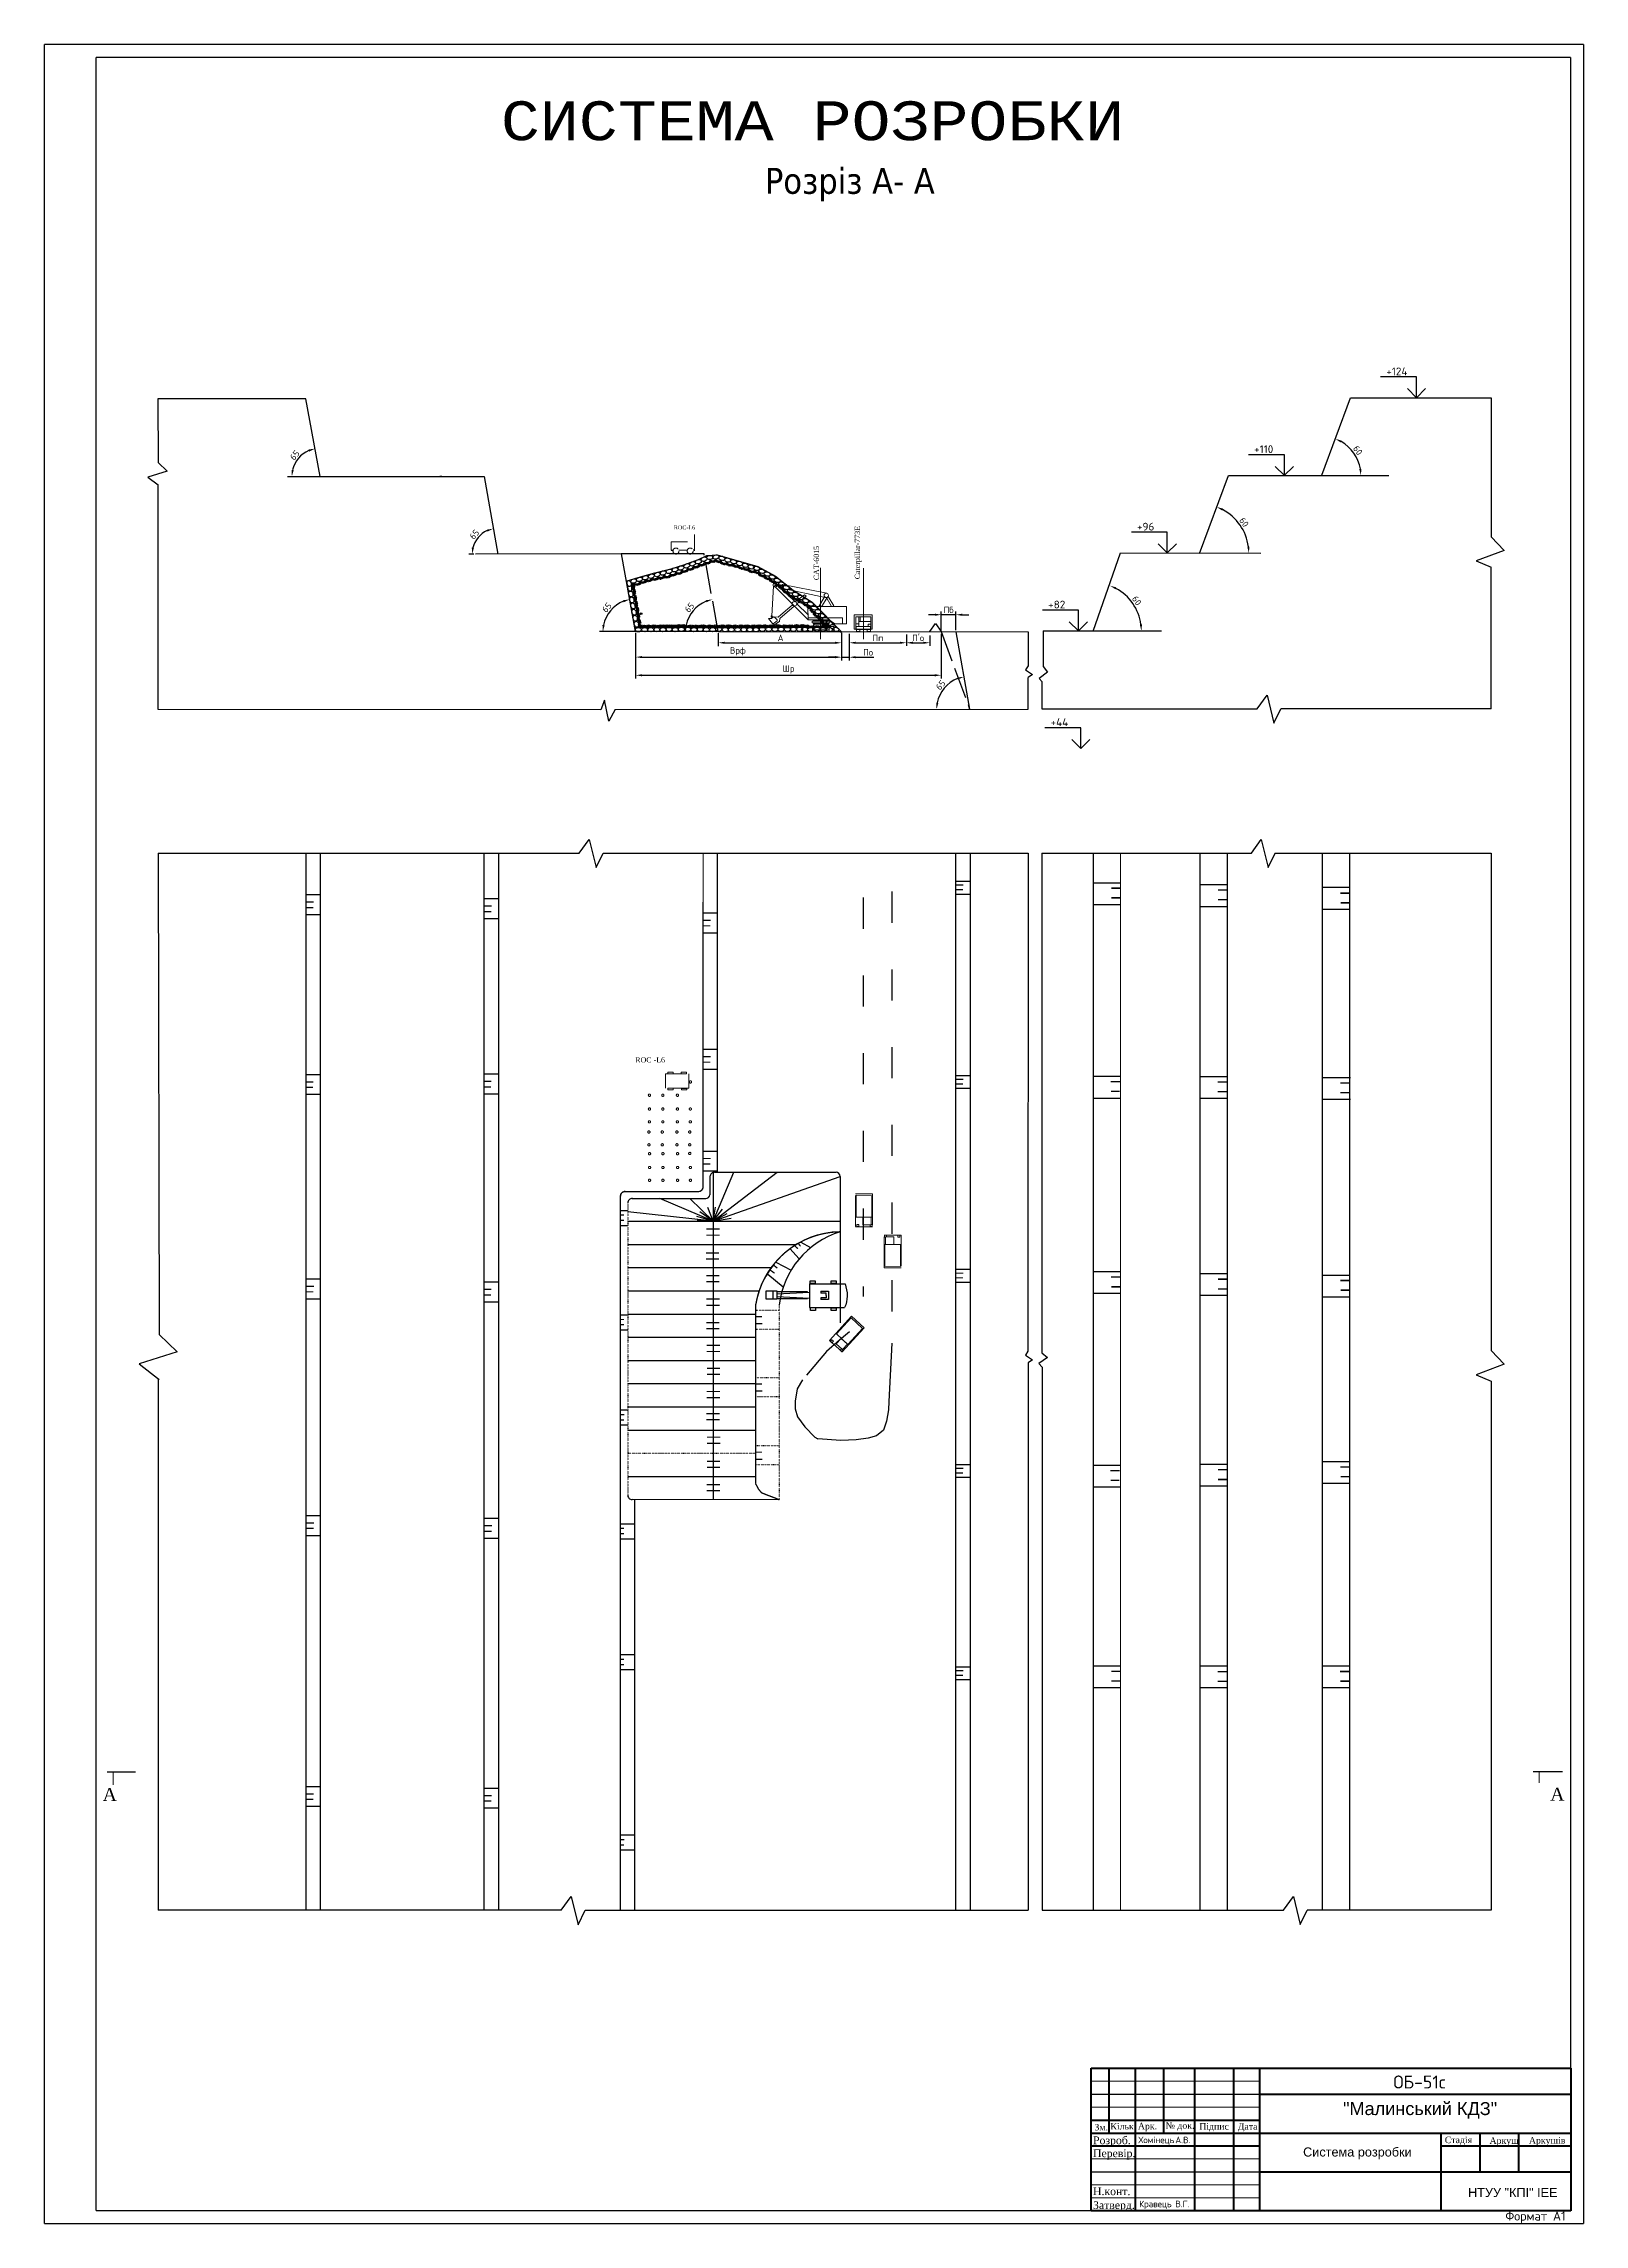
# Model space of a CAD drawing. Header units: millimetres. Extents: x 1400 to 7029, y -1119 to 1612.
# Drawn here: x 3395 to 3989, y -52 to 790 of the extents above; entities that cross this region are included whole.
import ezdxf

# ---------------------------------------------------------------- set-up
doc = ezdxf.new("R2010")
doc.units = ezdxf.units.MM
for name, pattern in [('ACAD_ISO02W100', [15, 12, -3]), ('ACAD_ISO03W100', [30, 12, -18]), ('BORDER2', [22.225, 6.35, -3.175, 6.35, -3.175, 0, -3.175]), ('DOT', [0.25, 0, -0.25])]:
    doc.linetypes.add(name, pattern=pattern)
doc.layers.add('Выноски', color=112, linetype='Continuous', lineweight=20)
doc.layers.add('Рамки', color=202, linetype='Continuous', lineweight=50)
doc.styles.get("Standard").update_dxf_attribs({"font": 'isocpeur.ttf'})
doc.styles.add('times', font='times.ttf')
doc.styles.add('стиль2', font='isocteur.ttf')
doc.dimstyles.new('ISO-25', dxfattribs={"dimtxt": 2.5, "dimasz": 2.5, "dimexe": 1.25, "dimexo": 0.625, "dimtad": 1, "dimtxsty": 'Standard', "dimcen": 2.5, "dimadec": 0, "dimazin": 0, "dimtfac": 1, "dimtmove": 0, "dimatfit": 3, "dimfxl": 1, "dimarcsym": 0})

msp = doc.modelspace()

# ---------------------------------------------------------------- texts
at = {"lineweight": 30, "attachment_point": 1, "style": 'стиль2'}
for s, insert, char_height, width in [('{\\fISOCTEUR|b0|i0|c204|p49;СИСТЕМА РОЗРОБКИ}', (3571.4232, 767.2403), 15, 662.7038), ('{\\fTahoma|b0|i0|c204|p34;Розріз A- A}', (3673.2827, 741.5605), 10, 271.622)]:
    msp.add_mtext(s, dxfattribs=dict(at, insert=insert, char_height=char_height, width=width))
for s, insert, char_height, width, attachment_point in [('{\\Fromans,extfont|c204;+1\\Fromans,extfont|c0;24}', (3913.0457, 664.52), 3, 11.072647, 1), ('{\\Fromans,extfont|c204;+1\\Fromans,extfont|c0;10}', (3862.0489, 634.5275), 3, 11.072647, 1), ('{\\Fromans,extfont|c204;+\\Fromans,extfont|c0;96}', (3816.8569, 604.6146), 3, 11.072647, 1), ('{\\Fromans,extfont|c204;+\\Fromans,extfont|c0;82}', (3782.575, 574.5405), 3, 11.072647, 1), ('{\\Fromans,extfont|c204;+\\Fromans,extfont|c0;44}', (3783.507, 529.1522), 3, 11.072647, 1), ('Формат А1', (3970.6146, -49.2462), 3.5, 27.538057, 5)]:
    msp.add_mtext(s, dxfattribs=dict(insert=insert, char_height=char_height, width=width, attachment_point=attachment_point))
at = {"color": 7, "linetype": 'BORDER2', "lineweight": 9, "attachment_point": 1}
for s, insert, char_height, width in [('{\\fTimes New Roman|b0|i0|c0|p18;ROC-L6}', (3638.1454, 603.5617), 1.54, 6.28356), ('{\\fTimes New Roman|b0|i0|c0|p18;ROC -L6}', (3623.2822, 398.3588), 2, 18.866017), ('{\\fTimes New Roman|b0|i0|c204|p18;А}', (3417.7785, 116.4149), 5, 37.732033), ('{\\fTimes New Roman|b0|i0|c204|p18;А}', (3976.3311, 116.5377), 5, 37.732033)]:
    msp.add_mtext(s, dxfattribs=dict(at, insert=insert, char_height=char_height, width=width))
at = {"color": 7, "lineweight": 9, "char_height": 2.002, "attachment_point": 1, "rotation": 90}
for s, insert, width in [('{\\fTimes New Roman|b0|i0|c0|p18;\\C256;Caterpillar-773E}', (3707.9684, 582.8165), 14.779061), ('{\\fTimes New Roman|b0|i0|c0|p18;CAT-6015}', (3692.1329, 582.4465), 25.253213)]:
    msp.add_mtext(s, dxfattribs=dict(at, insert=insert, width=width))
at = {"attachment_point": 1}
for s, width, insert, char_height in [('ОБ-51с', 46.012773, (3915.7783, 5.4497), 5), ('\\pi26.963;{\\fArial Unicode MS|b0|i0|c204|p34;\\C0;"Малинський КДЗ"}', 112.72898, (3869.409, -4.8163), 5), ('\\pi5.3946;{\\f@Arial Unicode MS|b0|i0|c204|p34;НТУУ "КПІ" ІЕЕ}', 44.681396, (3939.2019, -37.9477), 3.5)]:
    msp.add_mtext_dynamic_manual_height_columns(s, width=width, gutter_width=12.5, heights=[0], dxfattribs=dict(at, insert=insert, char_height=char_height))
at = {"char_height": 2.5, "attachment_point": 1, "style": 'times'}
for s, width, insert in [('Зм.', 3.773926, (3800.4631, -13.237)), ('Кільк.', 7.769854, (3806.5857, -12.8821))]:
    msp.add_mtext_dynamic_manual_height_columns(s, width=width, gutter_width=12.5, heights=[0], dxfattribs=dict(at, insert=insert))
note = msp.add_mtext_dynamic_manual_height_columns('Хомінець \\P', width=14.247686, gutter_width=0, heights=[2.9068, 0], dxfattribs=dict(insert=(3817.4065, -18.1627), char_height=2.5, attachment_point=1))
for column, words in zip(note.columns.linked_columns, ['А.В.\\P']):
    column.text = words
at = {"lineweight": 25, "insert": (3880.9496, -22.3089), "char_height": 3.5, "attachment_point": 1}
msp.add_mtext_dynamic_manual_height_columns('{\\f@Arial Unicode MS|b0|i0|c204|p34;Система розробки}', width=70, gutter_width=12.5, heights=[2.0445], dxfattribs=at)
note = msp.add_mtext_dynamic_manual_height_columns('Кравець ', width=13.978883, gutter_width=0, heights=[3.1754, 0], dxfattribs=dict(insert=(3817.6753, -42.8701), char_height=2.5, attachment_point=1))
for column, words in zip(note.columns.linked_columns, ['В.Г.']):
    column.text = words
at = {"layer": 'Выноски', "color": 0, "style": 'times'}
for s, height, p in [('Підпис', 2.5, (3840.8928, -15.4158)), ('Дата', 2.5, (3855.7462, -15.4532)), ('Розроб.', 3, (3799.8931, -21.0523)), ('Перевір.', 3, (3799.8931, -26.0523)), ('Стадія', 2.5, (3935.6192, -20.6539)), ('Аркуш', 2.5, (3952.89, -20.914)), ('Аркушів', 2.5, (3968.0787, -20.8241)), ('Н.конт.', 3, (3799.8931, -40.7193)), ('Затверд.', 3, (3799.8931, -46.0523))]:
    msp.add_text(s, height=height, dxfattribs=at).set_placement(p)
at = {"layer": 'Выноски', "color": 0, "char_height": 2.5, "width": 25, "attachment_point": 8, "style": 'times'}
for s, insert in [('Арк.', (3820.9101, -16.1291)), ('№ док.', (3833.4659, -15.8338))]:
    msp.add_mtext(s, dxfattribs=dict(at, insert=insert))

# ---------------------------------------------------------------- blocks, each defined once
blk = doc.blocks.new('*D11')
at = {"color": 0, "lineweight": -2, "transparency": 16777216}
blk.add_arc((3799.92, 562.88), 18.63, 7.6945, 61.80848, dxfattribs=at)
at = {"color": 0, "transparency": 16777216}
for points in [[(3808.55, 578.92), (3808.89, 579.68), (3806.44, 580.33)], [(3818.79, 565.4), (3817.96, 565.34), (3818.55, 562.88)]]:
    blk.add_solid(points, dxfattribs=at)
at = {"layer": 'Defpoints', "color": 0, "transparency": 16777216}
for p in [(3811.15, 592.92), (3817.04, 570.21), (3780.66, 562.88), (3799.9, 562.83), (3826.32, 562.88)]:
    blk.add_point(p, dxfattribs=at)
at = {"color": 0, "transparency": 16777216, "insert": (3816.76, 574.56), "char_height": 2.5, "attachment_point": 5, "rotation": 304.75149}
blk.add_mtext('60', dxfattribs=at)
blk = doc.blocks.new('*D12')
at = {"color": 0, "lineweight": -2, "transparency": 16777216}
blk.add_line((3654.68, 562.59), (3641.42, 562.6), dxfattribs=at)
blk.add_arc((3655.31, 562.59), 12.64, 111.72996, 168.64104, dxfattribs=at)
at = {"color": 0, "transparency": 16777216}
for points in [[(3650.51, 574.73), (3650.74, 573.93), (3653.03, 575.03)], [(3643.33, 565.04), (3642.5, 565.13), (3642.67, 562.6)]]:
    blk.add_solid(points, dxfattribs=at)
at = {"layer": 'Defpoints', "color": 0, "transparency": 16777216}
for p in [(3649.82, 592.57), (3647.71, 572.7), (3655.31, 562.59), (3655.31, 562.59), (3774.84, 562.58)]:
    blk.add_point(p, dxfattribs=at)
at = {"color": 0, "transparency": 16777216, "insert": (3644.16, 571.89), "char_height": 2.5, "attachment_point": 5, "rotation": 50.1855}
blk.add_mtext('65', dxfattribs=at)
blk = doc.blocks.new('*D13')
at = {"color": 0, "lineweight": -2, "transparency": 16777216}
blk.add_line((3622.78, 562.6), (3609.52, 562.6), dxfattribs=at)
blk.add_arc((3623.41, 562.6), 12.64, 111.72996, 168.64729, dxfattribs=at)
at = {"color": 0, "transparency": 16777216}
for points in [[(3618.61, 574.74), (3618.84, 573.94), (3621.13, 575.03)], [(3611.43, 565.04), (3610.6, 565.13), (3610.77, 562.6)]]:
    blk.add_solid(points, dxfattribs=at)
at = {"layer": 'Defpoints', "color": 0, "transparency": 16777216}
for p in [(3617.92, 592.58), (3615.82, 572.7), (3623.41, 562.6), (3623.41, 562.6), (3743.01, 562.6)]:
    blk.add_point(p, dxfattribs=at)
at = {"color": 0, "transparency": 16777216, "insert": (3612.26, 571.89), "char_height": 2.5, "attachment_point": 5, "rotation": 50.18862}
blk.add_mtext('65', dxfattribs=at)
blk = doc.blocks.new('*D4')
at = {"color": 0, "lineweight": -2, "transparency": 16777216}
for p, q in [((3738.86, 569.12), (3736.36, 569.12)), ((3741.36, 563.22), (3741.36, 570.37)), ((3746.94, 569.12), (3741.36, 569.12)), ((3746.94, 563.21), (3746.94, 570.37)), ((3749.44, 569.12), (3751.94, 569.12))]:
    blk.add_line(p, q, dxfattribs=at)
at = {"color": 0, "transparency": 16777216}
for points in [[(3738.86, 569.54), (3738.86, 568.71), (3741.36, 569.12)], [(3749.44, 569.54), (3749.44, 568.71), (3746.94, 569.12)]]:
    blk.add_solid(points, dxfattribs=at)
at = {"layer": 'Defpoints', "color": 0, "transparency": 16777216}
for p in [(3741.36, 569.12), (3741.36, 562.6), (3746.94, 562.58)]:
    blk.add_point(p, dxfattribs=at)
at = {"color": 0, "transparency": 16777216, "insert": (3744.15, 571), "char_height": 2.5, "attachment_point": 5}
blk.add_mtext('Пб', dxfattribs=at)
blk = doc.blocks.new('*D14')
at = {"color": 0, "lineweight": -2, "transparency": 16777216}
blk.add_arc((3752.3, 532.62), 12.77, 111.4684, 168.77945, dxfattribs=at)
at = {"color": 0, "transparency": 16777216}
for points in [[(3747.51, 544.9), (3747.74, 544.1), (3750.03, 545.18)], [(3740.19, 535.06), (3739.36, 535.14), (3739.53, 532.61)]]:
    blk.add_solid(points, dxfattribs=at)
at = {"layer": 'Defpoints', "color": 0, "transparency": 16777216}
for p in [(3746.89, 562.58), (3744.65, 542.84), (3685.27, 532.6), (3752.28, 532.71), (3774.85, 532.62)]:
    blk.add_point(p, dxfattribs=at)
at = {"color": 0, "transparency": 16777216, "insert": (3741.06, 542), "char_height": 2.5, "attachment_point": 5, "rotation": 50.12392}
blk.add_mtext('65', dxfattribs=at)
blk = doc.blocks.new('*D5')
at = {"color": 0, "lineweight": -2, "transparency": 16777216}
for p, q in [((3623.39, 562.08), (3623.39, 551.52)), ((3702.83, 562.08), (3702.83, 551.52)), ((3625.89, 552.77), (3700.33, 552.77))]:
    blk.add_line(p, q, dxfattribs=at)
at = {"color": 0, "transparency": 16777216}
for points in [[(3625.89, 553.18), (3625.89, 552.35), (3623.39, 552.77)], [(3700.33, 553.18), (3700.33, 552.35), (3702.83, 552.77)]]:
    blk.add_solid(points, dxfattribs=at)
at = {"layer": 'Defpoints', "color": 0, "transparency": 16777216}
for p in [(3623.39, 562.71), (3702.83, 562.71), (3702.83, 552.77)]:
    blk.add_point(p, dxfattribs=at)
at = {"color": 0, "transparency": 16777216, "insert": (3662.81, 555.02), "char_height": 2.5, "attachment_point": 5}
blk.add_mtext('Врф', dxfattribs=at)
blk = doc.blocks.new('*D6')
at = {"color": 0, "lineweight": -2, "transparency": 16777216}
for p, q in [((3655.31, 561.97), (3655.31, 557.05)), ((3657.81, 558.3), (3700.33, 558.3)), ((3702.83, 562.08), (3702.83, 557.05))]:
    blk.add_line(p, q, dxfattribs=at)
at = {"color": 0, "transparency": 16777216}
for points in [[(3657.81, 558.71), (3657.81, 557.88), (3655.31, 558.3)], [(3700.33, 558.71), (3700.33, 557.88), (3702.83, 558.3)]]:
    blk.add_solid(points, dxfattribs=at)
at = {"layer": 'Defpoints', "color": 0, "transparency": 16777216}
for p in [(3655.31, 562.59), (3702.83, 562.71), (3702.83, 558.3)]:
    blk.add_point(p, dxfattribs=at)
at = {"color": 0, "transparency": 16777216, "insert": (3679.34, 560.17), "char_height": 2.5, "attachment_point": 5}
blk.add_mtext('А', dxfattribs=at)
blk = doc.blocks.new('*D7')
at = {"color": 0, "lineweight": -2, "transparency": 16777216}
for p, q in [((3702.83, 561.77), (3702.83, 551.48)), ((3705.83, 561.77), (3705.83, 551.48)), ((3700.33, 552.73), (3697.83, 552.73)), ((3702.83, 552.73), (3705.83, 552.73)), ((3708.33, 552.73), (3715.33, 552.73))]:
    blk.add_line(p, q, dxfattribs=at)
at = {"color": 0, "transparency": 16777216}
for points in [[(3700.33, 553.15), (3700.33, 552.32), (3702.83, 552.73)], [(3708.33, 553.15), (3708.33, 552.32), (3705.83, 552.73)]]:
    blk.add_solid(points, dxfattribs=at)
at = {"layer": 'Defpoints', "color": 0, "transparency": 16777216}
for p in [(3702.83, 562.4), (3705.83, 562.4), (3705.83, 552.73)]:
    blk.add_point(p, dxfattribs=at)
at = {"color": 0, "transparency": 16777216, "insert": (3713.08, 554.61), "char_height": 2.5, "attachment_point": 5}
blk.add_mtext('По', dxfattribs=at)
blk = doc.blocks.new('*D8')
at = {"color": 0, "lineweight": -2, "transparency": 16777216}
for p, q in [((3705.83, 561.46), (3705.83, 557.06)), ((3708.33, 558.31), (3725.37, 558.31)), ((3727.87, 561.46), (3727.87, 557.06))]:
    blk.add_line(p, q, dxfattribs=at)
at = {"color": 0, "transparency": 16777216}
for points in [[(3708.33, 558.72), (3708.33, 557.89), (3705.83, 558.31)], [(3725.37, 558.72), (3725.37, 557.89), (3727.87, 558.31)]]:
    blk.add_solid(points, dxfattribs=at)
at = {"layer": 'Defpoints', "color": 0, "transparency": 16777216}
for p in [(3705.83, 562.08), (3727.87, 562.08), (3727.87, 558.31)]:
    blk.add_point(p, dxfattribs=at)
at = {"color": 0, "transparency": 16777216, "insert": (3716.85, 560.18), "char_height": 2.5, "attachment_point": 5}
blk.add_mtext('Пп', dxfattribs=at)
blk = doc.blocks.new('*D9')
at = {"color": 0, "lineweight": -2, "transparency": 16777216}
for p, q in [((3727.87, 561.15), (3727.87, 557.06)), ((3730.37, 558.31), (3734.4, 558.31)), ((3736.9, 561.15), (3736.9, 557.06))]:
    blk.add_line(p, q, dxfattribs=at)
at = {"color": 0, "transparency": 16777216}
for points in [[(3730.37, 558.72), (3730.37, 557.89), (3727.87, 558.31)], [(3734.4, 558.72), (3734.4, 557.89), (3736.9, 558.31)]]:
    blk.add_solid(points, dxfattribs=at)
at = {"layer": 'Defpoints', "color": 0, "transparency": 16777216}
for p in [(3727.87, 561.77), (3736.9, 561.77), (3736.9, 558.31)]:
    blk.add_point(p, dxfattribs=at)
at = {"color": 0, "transparency": 16777216, "insert": (3732.38, 560.18), "char_height": 2.5, "attachment_point": 5}
blk.add_mtext("П'о", dxfattribs=at)
blk = doc.blocks.new('*D10')
at = {"color": 0, "lineweight": -2, "transparency": 16777216}
for p, q in [((3623.39, 561.77), (3623.39, 544.52)), ((3741.33, 561.77), (3741.33, 544.52)), ((3625.89, 545.77), (3738.83, 545.77))]:
    blk.add_line(p, q, dxfattribs=at)
at = {"color": 0, "transparency": 16777216}
for points in [[(3625.89, 546.18), (3625.89, 545.35), (3623.39, 545.77)], [(3738.83, 546.18), (3738.83, 545.35), (3741.33, 545.77)]]:
    blk.add_solid(points, dxfattribs=at)
at = {"layer": 'Defpoints', "color": 0, "transparency": 16777216}
for p in [(3623.39, 562.4), (3741.33, 562.4), (3741.33, 545.77)]:
    blk.add_point(p, dxfattribs=at)
at = {"color": 0, "transparency": 16777216, "insert": (3682.36, 548.02), "char_height": 2.5, "attachment_point": 5}
blk.add_mtext('Шр', dxfattribs=at)
blk = doc.blocks.new('A$C09911825')
at = {"color": 7}
for p, q in [((6.34, 3.93), (11.56, 3.93)), ((6.34, 3.93), (6.34, 0.45)), ((1.01, 2.86), (1.01, 1.63)), ((1.56, 2.45), (6.35, 2.68)), ((1.56, 2.07), (6.35, 1.84)), ((1.57, 2.78), (6.02, 2.78)), ((1.58, 1.75), (6.05, 1.75)), ((6.02, 2.78), (6.02, 2.65)), ((6.05, 1.75), (6.05, 1.85)), ((6.34, 0.45), (11.49, 0.45)), ((8.8, 1.89), (8.02, 1.89)), ((8.02, 1.89), (8.02, 1.63)), ((9.15, 1.62), (8.02, 1.63)), ((8.03, 2.85), (9.15, 2.85)), ((8.03, 2.85), (8.03, 2.57)), ((8.8, 2.57), (8.03, 2.57)), ((8.8, 2.23), (8.8, 2.57)), ((8.8, 2.23), (8.8, 1.89)), ((9.15, 2.85), (9.15, 1.62))]:
    blk.add_line(p, q, dxfattribs=at)
for points in [[(6.47, 4.37), (7.2, 4.37), (7.2, 3.95), (6.47, 3.95)], [(9.54, 4.36), (10.27, 4.36), (10.27, 3.94), (9.54, 3.94)], [(0, 2.89), (1.57, 2.89), (1.57, 1.65), (0, 1.65)], [(6.5, 0.44), (7.23, 0.44), (7.23, 0.02), (6.5, 0.02)], [(9.52, 0.42), (10.25, 0.42), (10.25, 0), (9.52, 0)]]:
    blk.add_lwpolyline(points, close=True, dxfattribs=at)
blk.add_lwpolyline([(11.56, 3.93), (11.69, 3.48), (11.78, 3.03), (11.84, 2.58), (11.85, 2.13), (11.83, 1.69), (11.76, 1.26), (11.65, 0.85), (11.49, 0.45)], dxfattribs=at)
blk = doc.blocks.new('*D15')
at = {"color": 0, "lineweight": -2, "transparency": 16777216}
blk.add_line((3561, 592.49), (3559.05, 592.48), dxfattribs=at)
blk.add_arc((3570.28, 592.5), 9.98, 114.50181, 165.70706, dxfattribs=at)
at = {"color": 0, "transparency": 16777216}
for points in [[(3566.02, 601.98), (3566.26, 601.19), (3568.53, 602.33)], [(3561.02, 594.91), (3560.19, 595.02), (3560.3, 592.48)]]:
    blk.add_solid(points, dxfattribs=at)
at = {"layer": 'Defpoints', "color": 0, "transparency": 16777216}
for p in [(3564.93, 622.5), (3564.3, 600.5), (3561.63, 592.49), (3570.28, 592.51), (3617.92, 592.58)]:
    blk.add_point(p, dxfattribs=at)
at = {"color": 0, "transparency": 16777216, "insert": (3561.18, 600.11), "char_height": 2.5, "attachment_point": 5, "rotation": 50.10444}
blk.add_mtext('65', dxfattribs=at)
blk = doc.blocks.new('*D16')
at = {"color": 0, "lineweight": -2, "transparency": 16777216}
blk.add_arc((3501.65, 622.51), 10.88, 113.57519, 166.79221, dxfattribs=at)
at = {"color": 0, "transparency": 16777216}
for points in [[(3497.18, 632.88), (3497.42, 632.08), (3499.69, 633.21)], [(3491.48, 624.95), (3490.65, 625.04), (3490.77, 622.51)]]:
    blk.add_solid(points, dxfattribs=at)
at = {"layer": 'Defpoints', "color": 0, "transparency": 16777216}
for p in [(3496.16, 652.49), (3495.12, 631.21), (3489.05, 622.51), (3501.65, 622.51), (3564.93, 622.5)]:
    blk.add_point(p, dxfattribs=at)
at = {"color": 0, "transparency": 16777216, "insert": (3491.86, 630.67), "char_height": 2.5, "attachment_point": 5, "rotation": 50.1837}
blk.add_mtext('65', dxfattribs=at)
blk = doc.blocks.new('*D17')
at = {"color": 0, "lineweight": -2, "transparency": 16777216}
blk.add_arc((3841.07, 592.94), 18.93, 7.39881, 62.19071, dxfattribs=at)
at = {"color": 0, "transparency": 16777216}
for points in [[(3849.73, 609.3), (3850.07, 610.06), (3847.62, 610.7)], [(3860.26, 595.4), (3859.43, 595.35), (3860, 592.88)]]:
    blk.add_solid(points, dxfattribs=at)
at = {"layer": 'Defpoints', "color": 0, "transparency": 16777216}
for p in [(3852.12, 622.91), (3858.48, 600.38), (3810.49, 593.03), (3840.99, 592.71), (3864.64, 592.87)]:
    blk.add_point(p, dxfattribs=at)
at = {"color": 0, "transparency": 16777216, "insert": (3858.15, 604.81), "char_height": 2.5, "attachment_point": 5, "rotation": 304.79476}
blk.add_mtext('60', dxfattribs=at)
blk = doc.blocks.new('*D18')
at = {"color": 0, "lineweight": -2, "transparency": 16777216}
blk.add_arc((3888.21, 622.89), 15.03, 9.51155, 60.27544, dxfattribs=at)
at = {"color": 0, "transparency": 16777216}
for points in [[(3895.49, 635.57), (3895.84, 636.32), (3893.4, 637)], [(3903.45, 625.41), (3902.62, 625.34), (3903.24, 622.88)]]:
    blk.add_solid(points, dxfattribs=at)
at = {"layer": 'Defpoints', "color": 0, "transparency": 16777216}
for p in [(3899.23, 652.86), (3852.12, 622.91), (3888.23, 622.96), (3902.02, 628.83), (3914.03, 622.88)]:
    blk.add_point(p, dxfattribs=at)
at = {"color": 0, "transparency": 16777216, "insert": (3902.08, 632.56), "char_height": 2.5, "attachment_point": 5, "rotation": 304.8935}
blk.add_mtext('60', dxfattribs=at)

# ---------------------------------------------------------------- dimensions: what is measured, and where the dimension line sits
at = {"color": 7}
for base, line1, line2, text, picture, middle in [((3495.118, 631.2057), ((3489.0463, 622.5112), (3564.9274, 622.4982)), ((3501.6508, 622.5112), (3496.1611, 652.4892)), '65', '*D16', (3491.8562, 630.6747)), ((3902.0207, 628.8255), ((3852.1188, 622.9086), (3914.0257, 622.8782)), ((3888.2331, 622.9553), (3899.2269, 652.86)), '60', '*D18', (3902.0771, 632.5628)), ((3858.4771, 600.3771), ((3810.4887, 593.0311), (3864.6423, 592.867)), ((3840.9857, 592.7098), (3852.1188, 622.9086)), '60', '*D17', (3858.155, 604.8105)), ((3564.3029, 600.4985), ((3564.9274, 622.4982), (3570.2793, 592.509)), ((3617.9168, 592.5758), (3561.6262, 592.4871)), '65', '*D15', (3561.1817, 600.1075))]:
    dim = msp.add_angular_dim_2l(base=base, line1=line1, line2=line2, text=text, dimstyle='ISO-25', dxfattribs=at)
    dim.commit()
    dim.dimension.update_dxf_attribs({"geometry": picture, "text_midpoint": middle})
for base, line1, line2, text, picture, middle in [((3615.8152, 572.7018), ((3623.4065, 562.5979), (3617.9168, 592.5758)), ((3623.4065, 562.5979), (3743.0065, 562.5979)), '65', '*D13', (3612.2583, 571.8899)), ((3647.7148, 572.6989), ((3655.3057, 562.5947), (3649.816, 592.5727)), ((3655.3057, 562.5947), (3774.8381, 562.5817)), '65', '*D12', (3644.158, 571.8874)), ((3817.0431, 570.2055), ((3780.6647, 562.8761), (3826.3216, 562.8761)), ((3799.8993, 562.8322), (3811.1474, 592.9213)), '60', '*D11', (3816.7631, 574.5642)), ((3744.6478, 542.8355), ((3685.269, 532.5965), (3774.8529, 532.622)), ((3746.8919, 562.5817), (3752.2831, 532.7126)), '65', '*D14', (3741.0634, 542.0034))]:
    dim = msp.add_angular_dim_2l(base=base, line1=line1, line2=line2, text=text, dimstyle='ISO-25', override={"dimdec": 0, "dimazin": 2}, dxfattribs=at)
    dim.commit()
    dim.dimension.update_dxf_attribs({"geometry": picture, "text_midpoint": middle})
for base, p1, p2, text, picture, middle in [((3741.3579, 569.122), (3746.9367, 562.5817), (3741.3579, 562.5975), 'Пб', '*D4', (3744.1473, 570.997)), ((3741.3255, 545.7675), (3623.3895, 562.3971), (3741.3255, 562.3971), 'Шр', '*D10', (3682.3575, 548.0175)), ((3705.8307, 552.733), (3702.8263, 562.3958), (3705.8307, 562.3958), 'По', '*D7', (3713.0807, 554.608)), ((3727.8652, 558.3058), (3705.8307, 562.0833), (3727.8652, 562.0833), 'Пп', '*D8', (3716.848, 560.1808))]:
    dim = msp.add_linear_dim(base=base, p1=p1, p2=p2, text=text, dimstyle='ISO-25', dxfattribs=at)
    dim.commit()
    dim.dimension.update_dxf_attribs({"geometry": picture, "text_midpoint": middle})
for base, p1, text, picture, middle in [((3702.8263, 552.767), (3623.3895, 562.7096), 'Врф', '*D5', (3662.8084, 552.767)), ((3702.8263, 558.2977), (3655.3057, 562.5947), 'А', '*D6', (3679.3358, 558.2977))]:
    dim = msp.add_linear_dim(base=base, p1=p1, p2=(3702.8263, 562.7083), text=text, dimstyle='ISO-25', dxfattribs=at)
    dim.commit()
    dim.dimension.update_dxf_attribs({"geometry": picture, "text_midpoint": middle, "dimtype": 160})
dim = msp.add_linear_dim(base=(3736.9026, 558.3058), p1=(3727.8652, 561.7708), p2=(3736.9026, 561.7708), text="П'о", dimstyle='ISO-25', override={"dimtxsty": 'Standard'}, dxfattribs=at)
dim.commit()
dim.dimension.update_dxf_attribs({"geometry": '*D9', "text_midpoint": (3732.3839, 560.1808)})

# ---------------------------------------------------------------- linework, layer by layer
at = {"lineweight": 30}
for p, q in [((3924.7265, 660.8678), (3910.864, 660.8678)), ((3921.189, 656.3771), (3924.7246, 652.8415)), ((3928.2358, 656.3771), (3924.7003, 652.8415)), ((3924.7265, 652.8678), (3924.7265, 660.8678)), ((3873.7297, 630.8753), (3859.8672, 630.8753)), ((3870.1923, 626.3846), (3873.7278, 622.849)), ((3877.239, 626.3846), (3873.7035, 622.849)), ((3873.7297, 622.8753), (3873.7297, 630.8753)), ((3828.5377, 600.9623), (3814.6752, 600.9623)), ((3828.5377, 592.9623), (3828.5377, 600.9623)), ((3825.0144, 596.4857), (3828.5499, 592.9501)), ((3832.0611, 596.4857), (3828.5256, 592.9501)), ((3794.2558, 570.8882), (3780.3933, 570.8882)), ((3790.7324, 566.4116), (3794.268, 562.8761)), ((3797.7792, 566.4116), (3794.2437, 562.8761)), ((3794.2558, 562.8882), (3794.2558, 570.8882)), ((3795.1878, 525.5), (3781.3253, 525.5)), ((3795.1878, 517.5), (3795.1878, 525.5)), ((3791.6644, 521.0234), (3795.1999, 517.4878)), ((3798.7112, 521.0234), (3795.1756, 517.4878))]:
    msp.add_line(p, q, dxfattribs=at)
at = {"color": 7, "linetype": 'BORDER2', "lineweight": 9}
for p, q in [((3646.1346, 600.0746), (3646.1346, 592.5075)), ((3637.1208, 597.2938), (3646.1346, 597.2938)), ((3637.1208, 593.9918), (3637.1208, 597.2938)), ((3643.3192, 593.9918), (3640.0937, 593.9918))]:
    msp.add_line(p, q, dxfattribs=at)
at = {"color": 7, "lineweight": 9}
for p, q in [((3677.2757, 581.0616), (3680.0042, 580.4941)), ((3680.0562, 580.7382), (3697.1274, 577.4151)), ((3694.7681, 559.7005), (3694.7681, 587.1712)), ((3711.2832, 559.6669), (3711.2832, 587.1056)), ((3675.8949, 568.72), (3676.6464, 580.0967)), ((3689.9286, 567.2104), (3676.8568, 580.2622)), ((3677.1005, 580.4156), (3679.8926, 579.6602)), ((3678.4435, 568.2053), (3683.8945, 572.9889)), ((3678.8787, 579.9311), (3685.0117, 574.1359)), ((3684.6406, 572.4298), (3679.0446, 567.6669)), ((3696.5988, 575.7461), (3679.6751, 579.3697)), ((3688.5759, 576.8548), (3685.0306, 574.1793)), ((3685.5695, 573.3694), (3689.9936, 569.028)), ((3685.5747, 573.3229), (3689.227, 576.2273)), ((3688.5759, 576.8548), (3689.227, 576.2273)), ((3689.8546, 572.2706), (3689.9286, 567.2104)), ((3704.8268, 572.2706), (3689.8546, 572.2706)), ((3696.1049, 575.7577), (3694.1365, 572.3029)), ((3697.2486, 575.7577), (3695.1207, 572.1966)), ((3697.1688, 575.4654), (3699.0041, 572.3029)), ((3697.7008, 576.1032), (3699.8287, 572.5421)), ((3704.8268, 565.6591), (3704.8268, 572.2706)), ((3675.2234, 567.0293), (3674.6217, 567.6565)), ((3674.6217, 567.6565), (3675.7989, 567.6565)), ((3676.7929, 565.069), (3675.2234, 567.0293)), ((3675.7505, 568.5624), (3675.8148, 568.72)), ((3675.7989, 567.6565), (3675.7505, 568.5624)), ((3675.7989, 567.6565), (3676.6098, 568.3361)), ((3675.8148, 568.72), (3675.8512, 568.72)), ((3675.8512, 568.72), (3676.0047, 568.72)), ((3676.0047, 568.72), (3676.3182, 568.0917)), ((3677.9701, 566.7679), (3676.479, 565.6179)), ((3676.6098, 568.3361), (3678.4435, 568.2053)), ((3678.9118, 566.5327), (3676.7929, 565.069)), ((3676.857, 568.3184), (3677.9701, 567.1338)), ((3677.9701, 567.1338), (3677.9701, 566.7679)), ((3679.0446, 567.6669), (3678.9118, 566.5327)), ((3689.9286, 567.9122), (3703.1632, 567.9122)), ((3689.9286, 567.2104), (3698.1355, 567.2104)), ((3691.6895, 564.5856), (3692.4853, 565.4701)), ((3698.0535, 564.6191), (3697.2887, 565.4701)), ((3698.1355, 567.2104), (3700.3166, 565.6591)), ((3700.3166, 565.6591), (3704.8268, 565.6591)), ((3703.1632, 567.9122), (3703.1632, 565.7328)), ((3708.4867, 565.5577), (3709.5983, 565.5577)), ((3709.5242, 566.5448), (3714.1578, 566.5448)), ((3709.5365, 568.3094), (3709.5365, 564.6075)), ((3709.9935, 568.3218), (3709.9935, 566.5819)), ((3713.1313, 564.6891), (3713.1313, 565.5175)), ((3713.1313, 565.5175), (3714.1578, 565.5175)), ((3698.054, 563.3065), (3691.6895, 563.3065))]:
    msp.add_line(p, q, dxfattribs=at)
at = {"color": 7}
for p, q in [((3780.589, 562.9261), (3780.589, 549.1219)), ((3780.1768, 543.2508), (3780.1768, 532.8453)), ((3752.422, 477.1323), (3752.422, 69.2203))]:
    msp.add_line(p, q, dxfattribs=at)
at = {"color": 7, "linetype": 'ACAD_ISO03W100', "lineweight": 9}
for p, q in [((3708.2504, 345.7132), (3714.8525, 345.6543)), ((3708.2504, 332.9996), (3708.2504, 345.7132)), ((3708.5411, 345.1239), (3714.5742, 344.9471)), ((3708.5411, 336.6673), (3708.5411, 345.1239)), ((3714.8525, 345.6543), (3714.8525, 332.9996)), ((3714.5742, 336.6673), (3708.5411, 336.6673)), ((3711.0624, 336.6229), (3714.3074, 336.6229)), ((3711.0624, 333.7388), (3711.0624, 336.6229)), ((3714.3074, 336.6229), (3714.3074, 333.7388)), ((3714.5742, 344.9471), (3714.5742, 336.6673)), ((3714.845, 332.9722), (3708.2429, 332.9722)), ((3709.5515, 333.8609), (3708.7474, 333.8609)), ((3708.7474, 333.8609), (3708.7474, 333.0234)), ((3708.7474, 333.0234), (3709.5515, 333.0234)), ((3709.5515, 333.0234), (3709.5515, 333.8609)), ((3714.3074, 333.7388), (3711.0624, 333.7388)), ((3713.8841, 333.0013), (3713.8841, 333.7383)), ((3714.6901, 333.0013), (3713.8841, 333.0013)), ((3714.3106, 333.8228), (3714.6901, 333.8228)), ((3714.6901, 333.8228), (3714.6901, 333.0013)), ((3719.292, 317.1097), (3719.292, 329.7644)), ((3719.292, 329.7644), (3725.8941, 329.7644)), ((3719.4544, 328.9412), (3719.4544, 329.7627)), ((3719.4544, 329.7627), (3720.2604, 329.7627)), ((3719.834, 328.9412), (3719.4544, 328.9412)), ((3719.8371, 326.1411), (3719.8371, 329.0251)), ((3719.8371, 329.0251), (3723.0821, 329.0251)), ((3720.2604, 329.7627), (3720.2604, 329.0256)), ((3723.0821, 329.0251), (3723.0821, 326.1411)), ((3725.3971, 329.7406), (3724.5931, 329.7406)), ((3724.5931, 329.7406), (3724.5931, 328.9031)), ((3724.5931, 328.9031), (3725.3971, 328.9031)), ((3725.3971, 328.9031), (3725.3971, 329.7406)), ((3725.8941, 329.7644), (3725.8941, 317.0508)), ((3719.5704, 317.8169), (3719.5704, 326.0967)), ((3719.5704, 326.0967), (3725.6034, 326.0967)), ((3723.0821, 326.1411), (3719.8371, 326.1411)), ((3725.6034, 326.0967), (3725.6034, 317.6401)), ((3725.8941, 317.0508), (3719.292, 317.1097)), ((3725.6034, 317.6401), (3719.5704, 317.8169))]:
    msp.add_line(p, q, dxfattribs=at)
at = {"color": 7, "linetype": 'ByBlock', "lineweight": 9}
for p, q in [((3702.957, 284.7517), (3702.3607, 285.294)), ((3702.3622, 285.2942), (3702.8581, 285.8395)), ((3703.5098, 285.3596), (3702.957, 284.7517)), ((3703.2289, 285.6149), (3703.5098, 285.3596))]:
    msp.add_line(p, q, dxfattribs=at)
at = {"lineweight": 80}
for p, q in [((3799.2291, 8.2538), (3984.2291, 8.2538)), ((3827.1641, -16.7512), (3827.1641, 8.2538))]:
    msp.add_line(p, q, dxfattribs=at)
for p, q in [((3799.2291, -1.7462), (3864.2291, -1.7462)), ((3799.2291, -31.7462), (3864.2291, -31.7462))]:
    msp.add_line(p, q)
at = {"color": 3, "lineweight": 80, "ltscale": 0.5, "const_width": 0.5}
for points in [[(3395.2656, -51.7462), (3395.2656, -51.7462), (3395.2291, 789.2538)], [(3395.2291, 789.2538), (3395.2291, 789.2538), (3989.2291, 789.2538)], [(3989.2291, 789.2538), (3989.2291, 789.2538), (3989.2291, -51.7462)], [(3989.2291, -51.7462), (3989.2291, -51.7462), (3395.2656, -51.7462)]]:
    msp.add_lwpolyline(points, dxfattribs=at)
at = {"color": 7, "lineweight": 50, "const_width": 0.5}
for points in [[(3415.2291, 784.2538), (3415.2291, 784.2538), (3415.2291, -46.7462)], [(3415.2291, 784.2538), (3415.2291, 784.2538), (3984.2291, 784.2538)], [(3984.2291, -46.7462), (3984.2291, -46.7462), (3984.2291, 784.2538)], [(3415.2291, -46.7462), (3415.2291, -46.7462), (3984.2291, -46.7462)]]:
    msp.add_lwpolyline(points, dxfattribs=at)
at = {"color": 7}
for points in [[(3464.2625, 652.4892), (3439.0541, 652.4892), (3439.0541, 652.4892)], [(3439.0541, 652.4892), (3439.1172, 627.8531)], [(3496.1611, 652.4892), (3464.1611, 652.4892)], [(3501.6508, 622.5112), (3496.1611, 652.4892)], [(3496.1611, 652.4892), (3496.1611, 652.4892)], [(3888.2331, 622.9553), (3899.2269, 652.86)], [(3899.2269, 652.86), (3953.5704, 652.8618)], [(3953.5704, 652.8618), (3953.5704, 652.8618)], [(3953.5704, 652.8618), (3953.5704, 599.2181)], [(3439.1172, 627.8531), (3442.5964, 624.5004), (3435.2441, 622.1794), (3439.1172, 619.2135)], [(3840.9857, 592.7098), (3852.1188, 622.9086)], [(3852.1188, 622.9086), (3914.0257, 622.8782)], [(3439.1172, 532.5079), (3439.1172, 619.2135)], [(3489.0463, 622.5112), (3564.9274, 622.4982)], [(3548.6846, 622.5061), (3547.8557, 622.5018)], [(3548.6846, 622.5061), (3549.1714, 622.506)], [(3564.9274, 622.4982), (3570.2793, 592.509)], [(3953.5704, 599.2181), (3958.5746, 593.952), (3947.7297, 589.9251), (3953.5704, 587.4469)], [(3617.9168, 592.5758), (3561.6262, 592.4871), (3561.6262, 592.4871)], [(3649.816, 592.5727), (3617.816, 592.5727)], [(3623.4065, 562.5979), (3617.9168, 592.5758)], [(3619.791, 582.0693), (3624.3527, 583.4573), (3630.7985, 585.2418), (3637.5418, 586.9644), (3641.9654, 588.3906), (3641.9654, 588.3906), (3647.717, 590.4962), (3650.9311, 591.9698), (3654.9065, 592.2807), (3670.5508, 587.6809), (3677.3417, 583.9603), (3684.1503, 578.5485), (3691.5015, 573.9138), (3702.8263, 562.5895)], [(3637.1208, 593.9918), (3637.8416, 593.9918)], [(3646.1384, 594.0661), (3645.559, 594.0661)], [(3649.816, 592.5727), (3649.816, 592.5727)], [(3799.8993, 562.8322), (3810.4887, 593.0311)], [(3810.4887, 593.0311), (3864.6423, 592.867)], [(3619.8382, 582.0836), (3619.9717, 581.4019)], [(3619.9717, 581.4019), (3620.1098, 580.6372)], [(3953.5704, 532.865), (3953.5704, 587.4469)], [(3689.7448, 564.204), (3623.1199, 564.204)], [(3736.9028, 562.5975), (3739.0519, 565.7686), (3741.3489, 562.5975)], [(3655.3057, 562.5947), (3610.7686, 562.5979)], [(3655.3057, 562.5947), (3774.8381, 562.5817)], [(3702.3395, 562.5896), (3701.5106, 562.5853)], [(3702.3395, 562.5896), (3702.8263, 562.5895)], [(3746.8919, 562.5817), (3752.2831, 532.7126)], [(3774.8381, 562.5817), (3774.8381, 549.4585)], [(3780.6647, 562.8761), (3826.3216, 562.8761)], [(3774.8381, 549.4585), (3773.8583, 547.8972), (3776.5745, 546.0644), (3774.8529, 544.9104)], [(3780.6647, 549.1219), (3782.3111, 546.9055), (3779.0616, 544.5705), (3780.2525, 543.2508)], [(3774.8529, 532.622), (3774.8529, 544.9104)], [(3615.4942, 532.5109), (3613.0479, 528.0982), (3611.4126, 536.1698), (3609.9818, 532.4916), (3439.1172, 532.5079)], [(3615.4942, 532.5109), (3774.8529, 532.622)], [(3780.1768, 532.8453), (3863.178, 532.8453)], [(3863.178, 532.8453), (3867.034, 538.1328), (3869.7066, 527.2546), (3872.4101, 532.865)], [(3953.5704, 532.865), (3872.4101, 532.865)], [(3601.5914, 477.1337), (3605.4475, 482.4213), (3608.1201, 471.543), (3610.8236, 477.1535)], [(3860.975, 477.13), (3864.831, 482.4175), (3867.5036, 471.5393), (3870.2071, 477.1497)], [(3439.1172, 477.1323), (3601.5914, 477.1337)], [(3439.1172, 477.1323), (3439.6018, 291.3648)], [(3501.6826, 477.1322), (3501.6826, 69.2202)], [(3570.4393, 477.1334), (3570.4393, 69.2214)], [(3610.8236, 477.1535), (3649.4661, 477.1323)], [(3649.4661, 477.1323), (3774.8529, 477.1323)], [(3654.9014, 477.1323), (3654.9013, 354.0441)], [(3774.8529, 477.1323), (3774.7928, 284.9675)], [(3780.1768, 477.1323), (3780.1768, 284.2917)], [(3780.1768, 477.1323), (3860.9767, 477.1323)], [(3799.9146, 477.1323), (3799.9146, 69.2203)], [(3841.1107, 477.1323), (3841.1107, 69.2203)], [(3870.0646, 477.1323), (3953.5704, 477.1323)], [(3888.3581, 477.1323), (3888.3581, 69.2203)], [(3953.5704, 477.1323), (3953.5704, 285.1781)], [(3746.9589, 466.2887), (3752.3944, 466.2887)], [(3799.9079, 465.6852), (3810.4668, 465.6852)], [(3841.2943, 464.981), (3851.8532, 464.981)], [(3888.4231, 463.9386), (3898.982, 463.9386)], [(3496.3054, 461.127), (3501.741, 461.127)], [(3564.9873, 459.5785), (3570.4229, 459.5785)], [(3746.9589, 461.355), (3752.3944, 461.355)], [(3799.9079, 457.2719), (3810.4668, 457.2719)], [(3841.2943, 456.5677), (3851.8532, 456.5677)], [(3888.4231, 455.5253), (3898.982, 455.5253)], [(3496.3054, 453.4869), (3501.741, 453.4869)], [(3564.9873, 451.9384), (3570.4229, 451.9384)], [(3649.4867, 454.0694), (3654.9222, 454.0694)], [(3649.4867, 446.4293), (3654.9222, 446.4293)], [(3649.4367, 401.4566), (3654.8723, 401.4566)], [(3496.1352, 391.7312), (3501.5708, 391.7312)], [(3564.7901, 391.9284), (3570.2256, 391.9284)], [(3649.4367, 393.8165), (3654.8723, 393.8165)], [(3746.9317, 391.3091), (3752.3673, 391.3091)], [(3800.0153, 391.0438), (3810.5742, 391.0438)], [(3841.0857, 390.9712), (3851.6446, 390.9712)], [(3888.6316, 390.5543), (3899.1905, 390.5543)], [(3496.1352, 384.0911), (3501.5708, 384.0911)], [(3564.7901, 384.2883), (3570.2256, 384.2883)], [(3746.9317, 386.3755), (3752.3673, 386.3755)], [(3800.0153, 382.6305), (3810.5742, 382.6305)], [(3841.0857, 382.5579), (3851.6446, 382.5579)], [(3888.6316, 382.141), (3899.1905, 382.141)], [(3649.4669, 362.175), (3654.9024, 362.175)], [(3649.4669, 354.5349), (3654.9024, 354.5349)], [(3653.3381, 335.0803), (3677.9952, 353.9996)], [(3653.3381, 335.0803), (3661.3184, 353.9996)], [(3653.3381, 353.9682), (3653.3381, 227.6375)], [(3653.7769, 354.0429), (3700.7373, 354.0415)], [(3653.3381, 335.0803), (3702.3422, 352.3791)], [(3702.3422, 352.3791), (3702.3246, 331.0289)], [(3617.5204, 339.2751), (3620.3318, 339.2751)], [(3653.3381, 335.0803), (3620.333, 338.6959)], [(3621.9264, 343.8594), (3650.4353, 343.8594)], [(3653.3381, 335.0803), (3632.7613, 343.8595)], [(3653.3381, 335.0803), (3644.3826, 343.8595)], [(3653.3381, 335.0803), (3647.0824, 336.9344)], [(3653.3381, 335.0803), (3648.1163, 338.7631)], [(3653.3381, 335.0803), (3651.2181, 340.4328)], [(3653.3381, 335.0803), (3654.2403, 340.5123)], [(3653.3381, 335.0803), (3656.8648, 339.7172)], [(3653.3381, 335.0803), (3658.694, 338.0475)], [(3617.5204, 333.51), (3620.3318, 333.51)], [(3620.3848, 335.0803), (3702.3389, 335.0803)], [(3653.3381, 335.0803), (3647.1663, 335.4636)], [(3653.3381, 335.0803), (3660.2846, 336.2983)], [(3653.3381, 335.0803), (3653.3381, 335.0803)], [(3653.3381, 335.0803), (3653.3381, 335.0803)], [(3702.3751, 330.9746), (3702.3751, 295.9408)], [(3620.3848, 326.1303), (3685.3916, 326.1303)], [(3682.9475, 324.612), (3686.4722, 320.5744)], [(3687.1331, 327.0345), (3690.878, 324.979)], [(3496.3325, 312.8399), (3501.768, 312.8399)], [(3564.7901, 311.6566), (3570.2256, 311.6566)], [(3620.379, 317.1803), (3675.5846, 317.1803)], [(3674.3562, 314.6905), (3680.304, 309.772)], [(3677.4403, 319.3153), (3683.3881, 316.2321)], [(3746.9167, 316.5532), (3752.3522, 316.5532)], [(3746.9167, 311.6196), (3752.3522, 311.6196)], [(3800.0044, 315.7399), (3810.5633, 315.7399)], [(3841.0857, 314.9546), (3851.6446, 314.9546)], [(3888.4231, 314.3291), (3898.982, 314.3291)], [(3496.3325, 305.1998), (3501.768, 305.1998)], [(3564.7901, 304.0165), (3570.2256, 304.0165)], [(3620.379, 308.2303), (3671.1694, 308.2303)], [(3800.0044, 307.3266), (3810.5633, 307.3266)], [(3841.0857, 306.5412), (3851.6446, 306.5412)], [(3888.4231, 305.9158), (3898.982, 305.9158)], [(3617.5148, 298.9975), (3620.3367, 298.9975)], [(3620.3345, 299.2803), (3669.6917, 299.2803)], [(3439.6018, 291.3648), (3446.5602, 284.6594), (3431.8556, 280.0173), (3439.6018, 274.0856)], [(3617.5148, 293.2324), (3620.3365, 293.2324)], [(3620.3761, 290.3303), (3669.6493, 290.3303)], [(3722.2426, 288.0556), (3721.1046, 265.5764), (3720.9699, 262.3438), (3720.1615, 257.899), (3719.0837, 254.5318), (3716.3892, 252.242), (3713.1557, 251.4339), (3708.4403, 250.7604), (3702.6183, 250.4407), (3693.755, 251.1645)], [(3620.3569, 281.3803), (3669.7122, 281.3803)], [(3774.7928, 284.9675), (3773.8131, 283.4062), (3776.5292, 281.5733), (3774.8077, 280.4193)], [(3774.8077, 280.4193), (3774.8077, 69.2614)], [(3780.1497, 284.315), (3782.2659, 282.5), (3779.0163, 280.1651), (3780.2072, 278.8453)], [(3780.2072, 278.8453), (3780.2072, 69.2203)], [(3953.5742, 285.1741), (3958.5784, 279.9081), (3947.7335, 275.8811), (3953.5742, 273.4029)], [(3439.1172, 274.4567), (3439.1172, 69.2203)], [(3620.3569, 272.4303), (3669.7122, 272.4303)], [(3687.7918, 273.9107), (3685.745, 270.3911), (3684.9263, 265.6438), (3684.9263, 262.6972), (3685.8269, 259.6687), (3688.6924, 255.7399), (3692.5084, 251.7643), (3692.5084, 251.7643), (3693.755, 251.1645), (3693.755, 251.1645), (3693.755, 251.1645), (3693.755, 251.1645), (3693.755, 251.1645)], [(3953.5704, 273.4045), (3953.5704, 69.2203)], [(3617.5453, 262.316), (3620.3355, 262.316)], [(3620.3316, 263.4803), (3669.7122, 263.4803)], [(3617.5453, 256.5509), (3620.3276, 256.5509)], [(3620.3366, 254.5303), (3669.7122, 254.5303)], [(3620.3912, 236.6303), (3669.7291, 236.6303)], [(3746.9449, 241.2831), (3752.3804, 241.2831)], [(3746.9449, 236.3495), (3752.3804, 236.3495)], [(3799.9435, 241.0149), (3810.5024, 241.0149)], [(3841.0338, 241.3863), (3851.5927, 241.3863)], [(3888.3167, 242.4229), (3898.8756, 242.4229)], [(3678.7716, 227.6202), (3622.0895, 227.6654)], [(3623.0014, 227.6647), (3623.0019, 69.4623)], [(3799.9435, 232.6016), (3810.5024, 232.6016)], [(3841.0338, 232.973), (3851.5927, 232.973)], [(3888.3167, 234.0096), (3898.8756, 234.0096)], [(3496.3397, 221.5179), (3501.7752, 221.5179)], [(3565.0539, 220.4661), (3570.4894, 220.4661)], [(3496.3397, 213.8778), (3501.7752, 213.8778)], [(3565.0539, 212.826), (3570.4894, 212.826)], [(3617.5041, 218.3609), (3622.9788, 218.3609)], [(3617.5041, 212.5958), (3622.9788, 212.5958)], [(3617.4991, 167.9021), (3622.9738, 167.9021)], [(3617.4991, 162.137), (3622.9738, 162.137)], [(3746.9819, 163.1781), (3752.4174, 163.1781)], [(3799.7769, 163.5348), (3810.3357, 163.5348)], [(3841.0808, 163.5707), (3851.6396, 163.5707)], [(3888.2922, 163.5572), (3898.8511, 163.5572)], [(3746.9819, 158.2445), (3752.4174, 158.2445)], [(3799.7769, 155.1215), (3810.3357, 155.1215)], [(3841.0808, 155.1573), (3851.6396, 155.1573)], [(3888.2922, 155.1439), (3898.8511, 155.1439)], [(3496.312, 116.9728), (3501.7476, 116.9728)], [(3564.9718, 116.3314), (3570.4074, 116.3314)], [(3496.312, 109.3327), (3501.7476, 109.3327)], [(3564.9718, 108.6913), (3570.4074, 108.6913)], [(3617.5522, 98.291), (3623.0269, 98.291)], [(3617.5522, 92.5259), (3623.0269, 92.5259)], [(3594.671, 69.22), (3439.1172, 69.2203)], [(3594.671, 69.22), (3598.5722, 74.5228), (3601.2448, 63.6445), (3603.9306, 69.2167)], [(3603.9306, 69.2167), (3774.8529, 69.2167)], [(3780.2072, 69.2203), (3873.3327, 69.2515)], [(3873.3327, 69.2515), (3877.1888, 74.539), (3879.8613, 63.6608), (3882.5649, 69.2712)], [(3953.5704, 69.2203), (3882.54, 69.2196)]]:
    msp.add_lwpolyline(points, dxfattribs=at)
at = {"color": 7, "linetype": 'ACAD_ISO02W100'}
for points in [[(3655.3057, 562.5947), (3649.816, 592.5727)], [(3741.3489, 562.5975), (3752.2831, 532.7126)]]:
    msp.add_lwpolyline(points, dxfattribs=at)
at = {"color": 7, "lineweight": 9}
for points in [[(3679.7934, 580.5282), (3679.8721, 580.6299), (3679.9433, 580.6957), (3680.0071, 580.7309), (3680.0638, 580.7404), (3680.1137, 580.7296), (3680.1569, 580.7035), (3680.1937, 580.6674), (3680.2244, 580.6262), (3680.2492, 580.5844), (3680.2687, 580.5423), (3680.2834, 580.4998), (3680.2939, 580.4562), (3680.3007, 580.4114), (3680.3044, 580.3649), (3680.3055, 580.3163), (3680.3046, 580.2653), (3680.3021, 580.2116), (3680.2979, 580.1556), (3680.2918, 580.0976), (3680.2834, 580.0383), (3680.2726, 579.9779), (3680.2591, 579.917), (3680.2426, 579.8561), (3680.2228, 579.7956), (3680.1997, 579.736), (3680.1735, 579.6781), (3680.1446, 579.6227), (3680.1134, 579.5706), (3680.0802, 579.5227), (3680.0453, 579.4797), (3680.0093, 579.4425), (3679.9725, 579.4119), (3679.9352, 579.3885), (3679.8978, 579.3717), (3679.8608, 579.3607), (3679.8246, 579.3547), (3679.7897, 579.3529), (3679.7563, 579.3545), (3679.725, 579.3586), (3679.6962, 579.3646), (3679.6701, 579.3721), (3679.6472, 579.3835), (3679.6275, 579.4017), (3679.6113, 579.4297), (3679.5987, 579.4704), (3679.5899, 579.5267), (3679.5852, 579.6016), (3679.5847, 579.6979)], [(3680.0113, 580.4904), (3680.0472, 580.346), (3680.0713, 580.2327), (3680.0823, 580.1408), (3680.0788, 580.0604), (3680.0594, 579.982), (3680.0226, 579.8957), (3679.967, 579.7919), (3679.8913, 579.6609)]]:
    msp.add_lwpolyline(points, dxfattribs=at)
for points in [[(3689.7919, 564.5856), (3691.6895, 564.5856), (3691.6895, 562.6022), (3689.7919, 562.6022)], [(3691.5085, 566.6782), (3698.3517, 566.6782), (3698.3517, 565.9585), (3691.5085, 565.9585)], [(3692.0488, 565.8557), (3697.8886, 565.8557), (3697.8886, 565.4701), (3692.0488, 565.4701)], [(3692.0745, 567.2179), (3697.9143, 567.2179), (3697.9143, 566.8324), (3692.0745, 566.8324)], [(3698.0535, 564.6191), (3699.951, 564.6191), (3699.951, 562.6357), (3698.0535, 562.6357)], [(3707.7687, 569.0433), (3714.6591, 569.0433), (3714.6591, 563.525), (3707.7687, 563.525)], [(3708.38, 568.323), (3714.1768, 568.323), (3714.1768, 563.4906), (3708.38, 563.4906)], [(3708.4867, 564.6277), (3714.0894, 564.6277), (3714.0699, 563.4906), (3708.4867, 563.4906)], [(3708.6062, 563.4942), (3709.8772, 563.4942), (3709.8772, 562.5966), (3708.6062, 562.5966)], [(3712.72, 563.4942), (3713.9909, 563.4942), (3713.9909, 562.5966), (3712.72, 562.5966)]]:
    msp.add_lwpolyline(points, close=True, dxfattribs=at)
at = {"color": 7}
for points, const_width in [([(3496.1707, 477.1322), (3496.1707, 69.2202)], 0.5), ([(3564.9274, 477.1334), (3564.9274, 69.2214)], 0.5), ([(3649.4039, 348.0964), (3649.4661, 477.1323)], 0.5), ([(3746.8919, 477.1323), (3746.8919, 69.2203)], 0.5), ([(3810.4887, 477.1323), (3810.4887, 69.2203)], 0.5), ([(3851.6848, 477.1323), (3851.6848, 69.2203)], 0.5), ([(3898.9321, 477.1323), (3898.9321, 69.2203)], 0.5), ([(3746.9589, 464.7874), (3749.8787, 464.7874)], 0.5), ([(3746.9589, 462.9833), (3749.7327, 462.9833)], 0.5), ([(3806.9071, 463.6133), (3810.5143, 463.6133)], 0.55), ([(3848.0511, 462.8794), (3851.6583, 462.8794)], 0.55), ([(3496.3054, 458.2475), (3499.2252, 458.2475)], 0.5), ([(3496.3054, 456.1441), (3499.0792, 456.1441)], 0.5), ([(3564.9873, 456.699), (3567.9072, 456.699)], 0.5), ([(3564.9873, 454.5956), (3567.7612, 454.5956)], 0.5), ([(3806.9858, 459.875), (3810.4175, 459.875)], 0.55), ([(3848.1299, 459.1411), (3851.5615, 459.1411)], 0.55), ([(3895.354, 461.6855), (3898.9612, 461.6855)], 0.55), ([(3895.4328, 457.9472), (3898.8644, 457.9472)], 0.55), ([(3649.4867, 451.1899), (3652.4065, 451.1899)], 0.5), ([(3649.4867, 449.0865), (3652.2605, 449.0865)], 0.5), ([(3649.4367, 398.5771), (3652.3565, 398.5771)], 0.5), ([(3649.4367, 396.4737), (3652.2106, 396.4737)], 0.5), ([(3496.1352, 388.8517), (3499.0551, 388.8517)], 0.5), ([(3564.7901, 389.0489), (3567.7099, 389.0489)], 0.5), ([(3564.7901, 386.9455), (3567.5639, 386.9455)], 0.5), ([(3746.9317, 389.8079), (3749.8516, 389.8079)], 0.5), ([(3746.9317, 388.0037), (3749.7056, 388.0037)], 0.5), ([(3806.687, 388.9272), (3810.2942, 388.9272)], 0.55), ([(3847.9241, 388.8363), (3851.5313, 388.8363)], 0.55), ([(3895.2932, 388.4088), (3898.9004, 388.4088)], 0.55), ([(3496.1352, 386.7483), (3498.9091, 386.7483)], 0.5), ([(3806.7657, 385.1889), (3810.1974, 385.1889)], 0.55), ([(3848.0029, 385.098), (3851.4345, 385.098)], 0.55), ([(3895.372, 384.6705), (3898.8036, 384.6705)], 0.55), ([(3649.4669, 359.2955), (3652.3867, 359.2955)], 0.5), ([(3649.4669, 357.1921), (3652.2407, 357.1921)], 0.5), ([(3617.5182, 344.7821), (3617.514, 69.4623)], 0.5), ([(3617.5182, 344.7821), (3617.5332, 344.9589), (3617.5707, 345.1944), (3617.6778, 345.4836), (3617.8277, 345.762), (3617.9402, 345.9119), (3618.1223, 346.0886), (3618.3151, 346.2385), (3618.5561, 346.3724), (3618.7918, 346.4634), (3619.0864, 346.5223), (3619.3702, 346.5384), (3619.5844, 346.5384)], 0.5), ([(3647.7573, 346.5397), (3619.3699, 346.537)], 0.5), ([(3647.7377, 346.5393), (3647.8809, 346.5572), (3648.1017, 346.599), (3648.2687, 346.6527), (3648.4835, 346.76), (3648.6625, 346.8674), (3648.9041, 347.077), (3649.0297, 347.2068), (3649.1553, 347.4036), (3649.2684, 347.6129), (3649.3606, 347.8767), (3649.4024, 348.1112), (3649.4024, 348.1112)], 0.5), ([(3617.5204, 337.4507), (3618.9803, 337.4507)], 0.5), ([(3617.5204, 335.4073), (3618.9073, 335.4073)], 0.5), ([(3650.6915, 332.0842), (3655.7708, 332.0842)], 0.5), ([(3650.6978, 329.7204), (3655.7771, 329.7204)], 0.5), ([(3669.7074, 302.7449), (3670.3098, 305.5801), (3670.8973, 307.7238), (3671.9547, 310.6311), (3673.1885, 313.1566), (3674.3341, 315.2123), (3675.8028, 317.356), (3677.7709, 319.7347), (3679.8859, 321.9372), (3681.4721, 323.3392), (3683.8221, 325.1012), (3686.1133, 326.5401), (3688.5808, 327.8616), (3689.8635, 328.4039), (3691.0746, 328.8792), (3692.0027, 329.2073), (3693.2025, 329.6033), (3694.2438, 329.9202), (3695.6812, 330.2483), (3697.0168, 330.5086), (3698.2052, 330.7122), (3700.014, 330.9159), (3701.3043, 330.9838), (3702.3247, 331.0289)], 0.5), ([(3650.5116, 322.8648), (3655.5909, 322.8648)], 0.5), ([(3650.5179, 320.501), (3655.5972, 320.501)], 0.5), ([(3684.7833, 325.6286), (3685.9582, 324.5274)], 0.5), ([(3686.105, 326.5829), (3687.0596, 325.4083)], 0.5), ([(3650.6466, 314.14), (3655.7258, 314.14)], 0.5), ([(3650.6529, 311.7762), (3655.7321, 311.7762)], 0.5), ([(3675.2374, 316.3055), (3676.9997, 315.0575)], 0.5), ([(3676.5591, 318.2141), (3678.1011, 316.9662)], 0.5), ([(3746.9167, 315.052), (3749.8365, 315.052)], 0.5), ([(3746.9167, 313.2478), (3749.6905, 313.2478)], 0.5), ([(3806.8655, 313.5274), (3810.4727, 313.5274)], 0.55), ([(3848.0782, 312.7234), (3851.6854, 312.7234)], 0.55), ([(3895.3374, 312.214), (3898.9446, 312.214)], 0.55), ([(3496.3325, 309.9604), (3499.2523, 309.9604)], 0.5), ([(3496.3325, 307.8571), (3499.1063, 307.8571)], 0.5), ([(3564.7901, 308.7771), (3567.7099, 308.7771)], 0.5), ([(3564.7901, 306.6737), (3567.5639, 306.6737)], 0.5), ([(3650.7365, 305.0308), (3655.8158, 305.0308)], 0.5), ([(3669.7074, 302.7449), (3669.7074, 233.8029)], 0.5), ([(3806.9443, 309.7891), (3810.3759, 309.7891)], 0.55), ([(3848.157, 308.9851), (3851.5886, 308.9851)], 0.55), ([(3895.4162, 308.4757), (3898.8478, 308.4757)], 0.55), ([(3617.5148, 297.1732), (3618.9747, 297.1732)], 0.5), ([(3617.5148, 295.1298), (3618.9017, 295.1298)], 0.5), ([(3650.6466, 295.9913), (3655.7258, 295.9913)], 0.5), ([(3650.7428, 302.667), (3655.8221, 302.667)], 0.5), ([(3650.6529, 293.6275), (3655.7321, 293.6275)], 0.5), ([(3650.8265, 287.1969), (3655.9058, 287.1969)], 0.5), ([(3650.8328, 284.8331), (3655.9121, 284.8331)], 0.5), ([(3650.9165, 278.3822), (3655.9957, 278.3822)], 0.5), ([(3650.8265, 269.3876), (3655.9058, 269.3876)], 0.5), ([(3650.9228, 276.0184), (3656.0021, 276.0184)], 0.5), ([(3650.7365, 260.858), (3655.8158, 260.858)], 0.5), ([(3650.8328, 267.0238), (3655.9121, 267.0238)], 0.5), ([(3617.5453, 260.4916), (3619.0053, 260.4916)], 0.5), ([(3617.5453, 258.4483), (3618.9323, 258.4483)], 0.5), ([(3650.7428, 258.4942), (3655.8221, 258.4942)], 0.5), ([(3650.9614, 251.7735), (3656.0407, 251.7735)], 0.5), ([(3650.9678, 249.4097), (3656.047, 249.4097)], 0.5), ([(3650.9165, 242.4389), (3655.9957, 242.4389)], 0.5), ([(3650.9228, 240.0751), (3656.0021, 240.0751)], 0.5), ([(3746.9449, 239.7819), (3749.8647, 239.7819)], 0.5), ([(3746.9449, 237.9777), (3749.7187, 237.9777)], 0.5), ([(3806.5863, 238.8863), (3810.1935, 238.8863)], 0.55), ([(3848.0555, 239.1894), (3851.6627, 239.1894)], 0.55), ([(3848.1343, 235.4511), (3851.5659, 235.4511)], 0.55), ([(3895.32, 240.2865), (3898.9272, 240.2865)], 0.55), ([(3895.3988, 236.5482), (3898.8304, 236.5482)], 0.55), ([(3650.8202, 233.4717), (3655.8995, 233.4717)], 0.5), ([(3650.8265, 231.1079), (3655.9058, 231.1079)], 0.5), ([(3669.7074, 233.8029), (3670.8615, 231.6608), (3671.9761, 230.3236), (3674.7625, 229.2094), (3677.4375, 228.2065), (3678.7716, 227.6202)], 0.5), ([(3806.6651, 235.148), (3810.0967, 235.148)], 0.55), ([(3496.3397, 218.6384), (3499.2595, 218.6384)], 0.5), ([(3496.3397, 216.5351), (3499.1135, 216.5351)], 0.5), ([(3565.0539, 217.5866), (3567.9737, 217.5866)], 0.5), ([(3565.0539, 215.4832), (3567.8277, 215.4832)], 0.5), ([(3617.5041, 216.5365), (3618.964, 216.5365)], 0.5), ([(3617.5041, 214.4932), (3618.891, 214.4932)], 0.5), ([(3617.4991, 166.0777), (3618.959, 166.0777)], 0.5), ([(3617.4991, 164.0344), (3618.886, 164.0344)], 0.5), ([(3746.9819, 161.6769), (3749.9017, 161.6769)], 0.5), ([(3746.9819, 159.8727), (3749.7557, 159.8727)], 0.5), ([(3806.8956, 161.377), (3810.5028, 161.377)], 0.55), ([(3847.9206, 161.3244), (3851.5278, 161.3244)], 0.55), ([(3895.2253, 161.3522), (3898.8325, 161.3522)], 0.55), ([(3806.9744, 157.6387), (3810.406, 157.6387)], 0.55), ([(3847.9994, 157.5861), (3851.431, 157.5861)], 0.55), ([(3895.304, 157.6139), (3898.7357, 157.6139)], 0.55), ([(3419.4666, 122.5851), (3430.5574, 122.5851)], 0.5), ([(3421.8113, 122.5501), (3421.8113, 117.5992)], 0.5), ([(3969.665, 122.7139), (3981.0542, 122.7139)], 0.5), ([(3972.0306, 122.6695), (3972.0306, 118.308)], 0.5), ([(3496.312, 114.0933), (3499.2319, 114.0933)], 0.5), ([(3496.312, 111.99), (3499.0859, 111.99)], 0.5), ([(3564.9718, 113.4519), (3567.8916, 113.4519)], 0.5), ([(3564.9718, 111.3485), (3567.7457, 111.3485)], 0.5), ([(3617.5522, 96.4666), (3619.0121, 96.4666)], 0.5), ([(3617.5522, 94.4233), (3618.9391, 94.4233)], 0.5)]:
    msp.add_lwpolyline(points, dxfattribs=dict(at, const_width=const_width))
at = {"color": 7, "linetype": 'ACAD_ISO03W100'}
for points in [[(3711.2487, 459.9526), (3711.2487, 306.0779)], [(3722.2426, 462.2929), (3722.2426, 288.0556)], [(3652.0809, 352.3352), (3652.0809, 345.2547)], [(3705.9582, 292.3757), (3705.9582, 292.3757), (3702.0299, 289.234), (3697.041, 284.8669), (3687.7918, 273.9107)]]:
    msp.add_lwpolyline(points, dxfattribs=at)
at = {"color": 7, "linetype": 'BORDER2', "lineweight": 9}
for points in [[(3634.8951, 391.955), (3643.968, 391.955), (3643.968, 386.4218), (3634.8951, 386.4218)], [(3635.864, 391.9859), (3637.9498, 391.9859), (3637.9498, 392.5687), (3635.864, 392.5687)], [(3640.9371, 391.9859), (3643.0228, 391.9859), (3643.0228, 392.5687), (3640.9371, 392.5687)], [(3635.864, 385.8047), (3637.9498, 385.8047), (3637.9498, 386.3875), (3635.864, 386.3875)], [(3641.0785, 385.787), (3643.1642, 385.787), (3643.1642, 386.3698), (3641.0785, 386.3698)]]:
    msp.add_lwpolyline(points, close=True, dxfattribs=at)
at = {"color": 7, "linetype": 'DOT'}
for points in [[(3620.338, 342.2067), (3620.3345, 229.5171)], [(3669.7074, 300.7839), (3678.7719, 300.7871)], [(3678.7719, 302.7482), (3678.7716, 227.6202)], [(3669.7155, 293.4574), (3678.8101, 293.4574)], [(3669.7616, 274.7932), (3678.8261, 274.7965)], [(3669.7696, 267.4668), (3678.8643, 267.4668)], [(3620.3676, 245.5803), (3669.698, 245.5803)], [(3669.7858, 248.5136), (3678.8503, 248.5168)], [(3669.7938, 241.1872), (3678.8885, 241.1872)]]:
    msp.add_lwpolyline(points, dxfattribs=at)
at = {"color": 7, "linetype": 'DOT', "const_width": 0.5}
for points in [[(3669.7282, 298.2525), (3672.1257, 298.2525)], [(3669.7282, 295.5288), (3672.2347, 295.5288)], [(3669.7823, 272.2618), (3672.1799, 272.2618)], [(3669.7823, 269.5381), (3672.2888, 269.5381)], [(3669.8065, 245.9822), (3672.204, 245.9822)], [(3669.8065, 243.2585), (3672.313, 243.2585)]]:
    msp.add_lwpolyline(points, dxfattribs=at)
at = {"color": 7, "linetype": 'ByBlock', "lineweight": 9}
for points in [[(3706.7464, 298.4893), (3711.5913, 294.004), (3703.0776, 284.6415), (3698.193, 289.0832)], [(3706.565, 297.8578), (3710.9096, 293.6681), (3705.3391, 287.5423), (3700.8756, 291.6012)], [(3698.5767, 288.7665), (3699.1716, 288.2255), (3699.7351, 288.8451), (3699.1402, 289.3861)], [(3702.7111, 289.8721), (3705.112, 287.6889), (3703.1716, 285.5551), (3700.7708, 287.7383)]]:
    msp.add_lwpolyline(points, close=True, dxfattribs=at)
at = {"color": 7, "linetype": 'BORDER2', "lineweight": 9}
for centre, radius in [((3638.9652, 593.7089), 1.1634), ((3644.4477, 593.7089), 1.1634), ((3644.5524, 388.8422), 0.4421), ((3628.7431, 383.7201), 0.4421), ((3628.7431, 378.3907), 0.4421), ((3633.9045, 383.7201), 0.4421), ((3633.9045, 378.3907), 0.4421), ((3639.5437, 383.7201), 0.4421), ((3639.5437, 378.3907), 0.4421), ((3644.5139, 378.3907), 0.4421), ((3628.7431, 373.4512), 0.4421), ((3633.9045, 373.4512), 0.4421), ((3639.5437, 373.4512), 0.4421), ((3644.5139, 373.4512), 0.4421), ((3628.525, 369.5238), 0.4421), ((3628.525, 364.5843), 0.4421), ((3633.6864, 369.5238), 0.4421), ((3633.6864, 364.5843), 0.4421), ((3639.3256, 369.5238), 0.4421), ((3639.3256, 364.5843), 0.4421), ((3644.2958, 369.5238), 0.4421), ((3644.2958, 364.5843), 0.4421), ((3628.7816, 361.1613), 0.4421), ((3628.7816, 355.8319), 0.4421), ((3633.943, 361.1613), 0.4421), ((3633.943, 355.8319), 0.4421), ((3639.5822, 361.1613), 0.4421), ((3639.5822, 355.8319), 0.4421), ((3644.3007, 361.2411), 0.4421), ((3644.5524, 355.8319), 0.4421), ((3628.7816, 350.8924), 0.4421), ((3633.943, 350.8924), 0.4421), ((3639.5822, 350.8924), 0.4421), ((3644.5524, 350.8924), 0.4421)]:
    msp.add_circle(centre, radius, dxfattribs=at)
at = {"color": 7}
for centre in [(3649.9991, 588.7655), (3650.6223, 588.9308), (3651.2646, 588.9435), (3651.8624, 589.1724), (3652.3457, 589.592), (3652.9873, 589.6399), (3653.629, 589.6158), (3654.2146, 589.9206), (3654.8242, 589.68), (3655.4499, 589.5356), (3656.0997, 589.6158), (3656.5168, 589.1266), (3657.0863, 588.8139), (3658.3789, 588.7898), (3622.4233, 581.0097), (3623.2373, 580.7629), (3623.8707, 580.7101), (3624.4909, 580.8684), (3625.0055, 581.1455), (3625.441, 581.594), (3626.0612, 581.4885), (3626.6682, 581.6336), (3627.196, 581.9238), (3627.7766, 582.2008), (3628.3836, 582.1481), (3628.9774, 582.2668), (3629.4912, 582.5873), (3630.1136, 582.8095), (3630.6916, 582.691), (3631.3141, 582.7799), (3631.8476, 583.0911), (3632.4701, 583.254), (3633.6854, 583.2985), (3634.2633, 583.5948), (3634.9142, 583.6278), (3635.5568, 583.5548), (3636.1849, 583.7081), (3636.718, 584.0731), (3637.2941, 584.3432), (3637.9295, 584.3286), (3638.5502, 584.5257), (3639.0541, 584.9273), (3639.6894, 584.9492), (3640.332, 584.9857), (3640.9308, 585.2193), (3641.4128, 585.6281), (3642.0494, 585.7245), (3642.6924, 585.8611), (3643.6449, 586.6325), (3644.2941, 586.4978), (3644.9646, 586.6144), (3645.529, 586.9205), (3645.9121, 587.4397), (3646.5524, 587.3893), (3647.1775, 587.5102), (3647.722, 587.8429), (3648.2312, 588.2315), (3648.8735, 588.2061), (3649.484, 588.3777), (3657.7201, 588.6535), (3658.9485, 588.4771), (3659.5421, 588.2285), (3660.1838, 588.1964), (3660.8175, 588.3568), (3661.3068, 587.9478), (3661.9084, 587.7232), (3662.5341, 587.7072), (3663.1598, 587.5147), (3663.6812, 587.1298), (3664.2909, 586.9373), (3664.9238, 586.9575), (3665.4982, 586.6465), (3666.1284, 586.487), (3666.7586, 586.5667), (3667.1495, 586.0723), (3667.7159, 585.7613), (3668.354, 585.6177), (3669.0002, 585.6975), (3669.6224, 585.53), (3670.2207, 585.2588), (3670.8509, 585.1791), (3671.2257, 584.6454), (3671.6884, 584.2067), (3672.3026, 584.0074), (3672.9488, 583.9755), (3673.3477, 583.489), (3673.8502, 583.1142), (3674.4565, 582.9068), (3675.0947, 582.8111), (3675.4616, 582.2768), (3675.9961, 581.9338), (3676.6149, 581.7698), (3677.1015, 581.371), (3677.5562, 580.9085), (3678.0987, 580.5815), (3622.5565, 579.3379), (3622.6897, 579.9666), (3622.7696, 576.894), (3622.775, 578.7466), (3622.9988, 578.1445), (3623.0094, 577.4999), (3623.1586, 576.3932), (3623.2386, 574.5104), (3623.3345, 575.1412), (3623.3665, 575.7805), (3623.6169, 573.9883), (3623.7502, 572.7344), (3623.7928, 573.3703), (3623.8035, 572.0951), (3678.681, 580.2864), (3678.9921, 579.7202), (3679.4867, 579.3214), (3680.085, 579.0901), (3680.452, 578.5638), (3680.8429, 578.0465), (3681.3832, 577.7275), (3682.0214, 577.5999), (3682.2846, 577.0018), (3682.7314, 576.5233), (3683.2978, 576.2441), (3683.928, 576.1644), (3684.3189, 575.654), (3684.8055, 575.2233), (3685.3958, 574.992), (3686.018, 574.9442), (3686.369, 574.4098), (3686.9033, 574.0513), (3687.5032, 573.8344), (3688.1286, 573.7579), (3688.4477, 573.2219), (3688.971, 572.8391), (3689.5709, 572.635), (3689.9226, 572.1079), (3624.1339, 571.5464), (3624.1765, 570.2891), (3624.2511, 569.6561), (3624.2671, 570.9284), (3624.4556, 567.8002), (3624.5335, 569.0647), (3624.6135, 568.4254), (3624.6385, 567.2129), (3624.8565, 564.7592), (3624.86, 565.4127), (3624.9563, 566.6546), (3625.0429, 566.0096), (3625.5133, 569.5594), (3625.5473, 564.8455), (3626.2093, 564.7304), (3626.8713, 564.7592), (3627.706, 564.788), (3628.4543, 564.8455), (3629.0012, 564.7016), (3629.692, 564.7592), (3630.2964, 564.8455), (3630.9584, 564.8167), (3631.6204, 564.7304), (3632.3112, 564.788), (3632.9732, 564.8743), (3633.664, 564.8167), (3634.3836, 564.8455), (3635.0456, 564.8455), (3635.6788, 564.8743), (3636.2257, 564.8743), (3636.8301, 564.8167), (3637.5209, 564.8743), (3638.1791, 564.8148), (3638.7917, 564.8148), (3639.5179, 564.8829), (3640.1532, 564.9736), (3640.7659, 564.8829), (3641.3786, 564.9509), (3642.082, 564.9736), (3642.6267, 564.8148), (3643.2166, 564.6787), (3643.852, 564.6787), (3644.4647, 564.8148), (3645.1454, 564.8375), (3645.8035, 564.7468), (3646.5977, 564.8375), (3647.2104, 564.7921), (3647.8231, 564.7921), (3648.4819, 564.7694), (3649.0719, 564.9056), (3649.6375, 564.8935), (3650.2906, 564.782), (3650.9118, 564.6546), (3651.4853, 564.8138), (3652.1383, 564.8775), (3652.7436, 564.7024), (3653.3489, 564.7501), (3654.0498, 564.8775), (3654.671, 564.8616), (3655.324, 564.6228), (3656.0249, 564.7501), (3656.6302, 564.8935), (3657.3151, 564.8775), (3657.9841, 564.6546), (3658.6213, 564.8457), (3659.2899, 564.8935), (3659.8793, 564.8457), (3660.4527, 564.6387), (3661.1536, 564.782), (3661.6633, 564.8457), (3662.3482, 564.7661), (3662.9535, 564.6387), (3663.5907, 564.8616), (3664.2597, 564.8616), (3664.9127, 564.7501), (3665.5977, 564.8138), (3666.3144, 564.8616), (3666.9516, 564.8138), (3667.5728, 564.575), (3668.3055, 564.8298), (3669.0223, 564.8616), (3669.6435, 564.7183), (3670.2966, 564.8138), (3670.9815, 564.8935), (3671.6187, 564.9253), (3672.2327, 564.6864), (3672.822, 564.9094), (3673.4432, 564.9412), (3674.0963, 564.7979), (3674.7972, 564.7501), (3675.4184, 564.8616), (3676.1192, 564.8616), (3676.7564, 564.7661), (3677.3776, 564.782), (3677.9829, 565.0049), (3678.6678, 564.9412), (3679.2412, 564.782), (3679.8784, 564.6387), (3680.4989, 564.8935), (3681.1361, 564.9253), (3681.8051, 564.7501), (3682.4263, 564.7979), (3683.0316, 564.9094), (3683.7006, 564.8775), (3684.3059, 564.5909), (3684.8793, 564.9094), (3685.5164, 564.989), (3686.1695, 564.9253), (3686.7429, 564.7979), (3687.3801, 565.0049), (3688.0013, 565.0209), (3688.5907, 564.8457), (3689.1641, 564.575), (3689.7422, 564.9331), (3690.1691, 564.4304), (3690.4064, 571.6959), (3690.7744, 564.5418), (3690.9977, 571.4272), (3691.1321, 570.8002), (3691.4434, 564.51), (3691.5443, 570.2986), (3692.0487, 564.2233), (3692.1177, 570.0119), (3692.3148, 569.4029), (3692.6221, 564.5418), (3692.702, 568.8745), (3693.2593, 564.6215), (3693.2604, 568.551), (3693.8962, 568.4309), (3693.9123, 564.5578), (3694.1151, 567.8236), (3694.4858, 564.4304), (3694.5248, 567.3364), (3695.0828, 567.0186), (3695.1229, 564.6374), (3695.4523, 566.4925), (3695.5158, 565.8499), (3695.7441, 564.6533), (3695.9185, 565.3415), (3696.4906, 565.0308), (3696.9639, 564.6353), (3697.5771, 564.4635), (3698.1535, 564.677)]:
    msp.add_circle(centre, 0.3218, dxfattribs=at)
at = {"color": 7, "lineweight": 9}
for centre, radius in [((3677.2287, 580.621), 0.7981), ((3684.6813, 573.3279), 0.8821), ((3696.9534, 576.5848), 0.8437)]:
    msp.add_circle(centre, radius, dxfattribs=at)
at = {"color": 7}
for centre, radius, start, end in [((3622.5938, 580.6005), 0.3218, 159.0996489, 66.1543408), ((3633.0481, 583.18), 0.3218, 197.8118324, 147.5801963), ((3643.2631, 586.1544), 0.3218, 69.4520967, 33.3304401), ((3696.3335, 564.4781), 0.3218, 100.9106312, 47.3471886), ((3696.9069, 564.2074), 0.3218, 130.2962336, 34.5447922), ((3697.4917, 565.0398), 0.3218, 137.7232432, 15.6919975), ((3653.8534, 352.2709), 1.7736, 87.4645171, 179.2198574), ((3700.5329, 352.2382), 1.8148, 4.4538717, 83.5340865), ((3647.6086, 348.3462), 1.8126, 273.7198479, 352.0783128), ((3650.3083, 345.6773), 1.8223, 273.9846814, 346.6837642), ((3622.1193, 342.0844), 1.7855, 87.8680423, 179.0582168), ((3702.9043, 297.4113), 33.6226, 90.9876969, 170.8724837), ((3712.2417, 298.8218), 33.6993, 107.1144463, 173.3091906), ((3622.1188, 229.4507), 1.7855, 177.8680423, 269.0582168)]:
    msp.add_arc(centre, radius, start, end, dxfattribs=at)
at = {"color": 7, "lineweight": 25}
msp.add_arc((3619.3035, 344.7527), 1.7855, 87.8680423, 179.0582168, dxfattribs=at)
at = {"color": 7}
for centre, major_axis in [((3645.3779, 588.7705), (1.1178, 0.3822)), ((3647.6302, 589.5977), (1.1178, 0.3822)), ((3649.7922, 590.5498), (1.1178, 0.3822)), ((3652.0281, 591.2287), (1.1745, 0.1267)), ((3654.3876, 591.4125), (1.1745, 0.1267)), ((3656.6624, 590.9093), (-1.1295, 0.3461)), ((3658.9147, 590.22), (-1.1295, 0.3461)), ((3661.204, 589.5808), (-1.1295, 0.3461)), ((3663.4838, 588.8945), (-1.1295, 0.3461)), ((3665.7147, 588.2328), (-1.1295, 0.3461)), ((3620.8612, 581.1854), (0.2866, -1.146)), ((3622.638, 582.1009), (1.1178, 0.3822)), ((3624.9026, 582.7692), (1.1178, 0.3822)), ((3627.1672, 583.3966), (1.1178, 0.3822)), ((3629.4498, 584.0239), (1.1178, 0.3822)), ((3631.7553, 584.6513), (1.1178, 0.3822)), ((3634.0472, 585.2514), (1.1178, 0.3822)), ((3636.347, 585.8338), (1.1178, 0.3822)), ((3638.6252, 586.4748), (1.1178, 0.3822)), ((3640.8762, 587.1977), (1.1178, 0.3822)), ((3643.1408, 587.975), (1.1178, 0.3822)), ((3667.9701, 587.5711), (-1.1295, 0.3461)), ((3670.0784, 586.9829), (-1.1295, 0.3461)), ((3672.1131, 585.9045), (-1.1295, 0.3461)), ((3674.1233, 584.8016), (-1.1295, 0.3461)), ((3676.109, 583.6743), (-1.1295, 0.3461)), ((3678.0212, 582.3508), (-1.1295, 0.3461)), ((3679.7471, 580.9657), (-1.1295, 0.3461)), ((3621.5363, 577.1359), (0.2866, -1.146)), ((3621.9221, 574.8219), (0.2866, -1.146)), ((3622.3722, 572.5079), (0.2866, -1.146)), ((3681.4956, 579.6061), (-1.1295, 0.3461)), ((3683.1578, 578.2465), (-1.1295, 0.3461)), ((3685.0358, 576.9732), (-1.1295, 0.3461)), ((3687.059, 575.7823), (-1.1295, 0.3461)), ((3688.9923, 574.5573), (-1.1295, 0.3461)), ((3690.8711, 573.2778), (-1.1295, 0.3461)), ((3692.3143, 571.7806), (-1.1295, 0.3461)), ((3622.7901, 570.1296), (0.2866, -1.146)), ((3623.208, 567.7834), (0.2866, -1.146)), ((3623.7224, 565.4694), (0.2866, -1.146)), ((3624.5008, 563.3248), (1.1813, 0)), ((3626.8986, 563.3614), (1.1813, 0)), ((3629.2243, 563.3983), (1.1813, 0)), ((3631.5869, 563.3983), (1.1813, 0)), ((3633.9495, 563.3983), (1.1813, 0)), ((3636.3122, 563.4352), (1.1813, 0)), ((3638.6748, 563.3614), (1.1813, 0)), ((3641.0374, 563.4721), (1.1813, 0)), ((3643.5108, 563.509), (1.1813, 0)), ((3645.9104, 563.3614), (1.1813, 0)), ((3648.3099, 563.4352), (1.1813, 0)), ((3650.7241, 563.3983), (1.1813, 0)), ((3653.0867, 563.3983), (1.1813, 0)), ((3655.4863, 563.4352), (1.1813, 0)), ((3657.9597, 563.3983), (1.1813, 0)), ((3660.3223, 563.3983), (1.1813, 0)), ((3662.7587, 563.3614), (1.1813, 0)), ((3665.1583, 563.3983), (1.1813, 0)), ((3667.5209, 563.3983), (1.1813, 0)), ((3669.8466, 563.3983), (1.1813, 0)), ((3672.283, 563.4352), (1.1813, 0)), ((3674.7195, 563.4721), (1.1813, 0)), ((3677.1559, 563.4352), (1.1813, 0)), ((3679.5555, 563.509), (1.1813, 0)), ((3681.955, 563.4352), (1.1813, 0)), ((3684.3177, 563.4721), (1.1813, 0)), ((3686.6434, 563.4721), (1.1813, 0)), ((3688.5999, 563.509), (1.1813, 0)), ((3691.0008, 563.4238), (1.1813, 0)), ((3693.3622, 563.4882), (1.1813, 0)), ((3693.7575, 570.3106), (-1.1295, 0.3461)), ((3695.2551, 568.8134), (-1.1295, 0.3461)), ((3695.7451, 563.4238), (1.1813, 0)), ((3696.7118, 567.3706), (-1.1295, 0.3461)), ((3698.1278, 565.8734), (-1.1295, 0.3461)), ((3698.1065, 563.4023), (1.1813, 0)), ((3700.6601, 563.4778), (-1.1295, 0.3461))]:
    msp.add_ellipse(centre, major_axis=major_axis, ratio=0.68731406, dxfattribs=at)
for centre, major_axis, start_param, end_param in [((3646.6269, 588.5315), (-1.1596, -0.2252), 4.70033366, 4.76745371), ((3648.7925, 589.3381), (-1.1596, -0.2252), 6.71284017, 9.64785382), ((3648.7925, 589.3381), (-1.1596, -0.2252), 4.67307498, 4.69087511), ((3651.0429, 590.0597), (-1.1596, -0.2252), 6.40519238, 9.60782985), ((3651.0429, 590.0597), (-1.1596, -0.2252), 4.67276569, 4.67760746), ((3653.0631, 590.7819), (-1.1295, 0.3461), 7.13655283, 9.62499413), ((3653.0631, 590.7819), (-1.1295, 0.3461), 4.75291908, 4.87504658), ((3655.3347, 590.697), (-1.1295, 0.3461), 6.82153771, 9.15229455), ((3655.3347, 590.697), (-1.1295, 0.3461), 4.65352343, 4.71881678), ((3657.5427, 589.848), (-1.1295, 0.3461), 6.35087562, 9.35813772), ((3657.5427, 589.848), (-1.1295, 0.3461), 4.69037438, 4.69195663), ((3659.7541, 589.351), (-1.1295, 0.3461), 6.56432709, 9.22651718), ((3659.7541, 589.351), (-1.1295, 0.3461), 4.57588935, 4.64646995), ((3621.532, 580.1979), (0.2866, -1.146), 6.50377416, 8.91203229), ((3623.8931, 581.8644), (-1.1596, -0.2252), 6.70585486, 9.27659341), ((3623.8931, 581.8644), (-1.1596, -0.2252), 4.69257437, 4.77333758), ((3626.1345, 582.651), (-1.1596, -0.2252), 6.85583279, 9.06760773), ((3626.1345, 582.651), (-1.1596, -0.2252), 4.6319524, 4.83645526), ((3628.4474, 583.2947), (-1.1596, -0.2252), 6.85149743, 9.05610382), ((3628.4474, 583.2947), (-1.1596, -0.2252), 4.65339677, 4.88073142), ((3630.8557, 583.8429), (-1.1596, -0.2252), 6.70152843, 9.19888025), ((3630.8557, 583.8429), (-1.1596, -0.2252), 4.77387147, 4.91363067), ((3633.2163, 584.3197), (-1.1596, -0.2252), 6.50888491, 9.38056251), ((3633.2163, 584.3197), (-1.1596, -0.2252), 4.85399791, 4.88806094), ((3635.5757, 584.7111), (-1.1596, -0.2252), 6.23931081, 9.62680434), ((3635.5757, 584.7111), (-1.1596, -0.2252), 4.88248736, 4.91075627), ((3637.795, 585.4539), (-1.1596, -0.2252), 6.4605018, 9.48484556), ((3637.795, 585.4539), (-1.1596, -0.2252), 4.85173959, 4.86354903), ((3640.0879, 586.0907), (-1.1596, -0.2252), 6.44913433, 9.60151553), ((3640.0879, 586.0907), (-1.1596, -0.2252), 4.87259597, 4.87435282), ((3642.2535, 586.9184), (-1.1596, -0.2252), 6.60524122, 9.50243947), ((3642.2535, 586.9184), (-1.1596, -0.2252), 4.79916706, 4.8432434), ((3644.4827, 587.6613), (-1.1596, -0.2252), 6.5807524, 9.56058811), ((3644.4827, 587.6613), (-1.1596, -0.2252), 4.78410547, 4.80164369), ((3646.6269, 588.5315), (-1.1596, -0.2252), 6.70533674, 9.47255899), ((3662.047, 588.8524), (-1.1295, 0.3461), 6.74547751, 9.00967207), ((3664.316, 588.0963), (-1.1295, 0.3461), 0.36650061, 2.81281067), ((3664.316, 588.0963), (-1.1295, 0.3461), 4.56003823, 4.65026855), ((3666.0277, 587.6585), (-1.1295, 0.3461), 7.07613372, 9.23106455), ((3666.0277, 587.6585), (-1.1295, 0.3461), 4.0531939, 4.10546385), ((3668.2171, 586.783), (-1.1295, 0.3461), 6.24146278, 9.44237827), ((3668.2171, 586.783), (-1.1295, 0.3461), 4.06421912, 4.23774883), ((3670.5005, 586.3452), (-1.1295, 0.3461), 0.29520042, 2.40187089), ((3672.4511, 585.1248), (-1.1295, 0.3461), 0.05065692, 2.53672364), ((3674.521, 584.0503), (-1.1295, 0.3461), 0.13494425, 2.42974162), ((3676.5371, 582.9364), (-1.1295, 0.3461), 0.17703051, 2.20139881), ((3678.4611, 581.6629), (-1.1295, 0.3461), 0.24783863, 1.96962239), ((3621.1505, 579.4499), (0.2866, -1.146), 3.75242392, 8.58215046), ((3621.8721, 577.9786), (0.2866, -1.146), 6.57692484, 8.91203229), ((3622.2218, 575.7086), (0.2866, -1.146), 6.6286365, 8.91203229), ((3622.6464, 573.3489), (0.2866, -1.146), 6.67036995, 8.91203229), ((3680.1994, 580.2435), (-1.1295, 0.3461), 0.21657655, 2.00935161), ((3681.858, 578.771), (-1.1295, 0.3461), 0.01372369, 2.08386008), ((3683.6361, 577.3278), (-1.1295, 0.3461), 0.01379054, 2.30091432), ((3685.5789, 576.1113), (-1.1295, 0.3461), 0.12195562, 2.38462455), ((3687.5643, 574.9801), (-1.1295, 0.3461), 0.16400955, 2.26664361), ((3687.5643, 574.9801), (-1.1295, 0.3461), 4.04412773, 4.32404534), ((3689.6138, 573.8063), (-1.1295, 0.3461), 0.30953572, 2.04451095), ((3691.1722, 572.5897), (-1.1295, 0.3461), 0.11376909, 1.79683471), ((3623.1085, 571.0392), (0.2866, -1.146), 6.59944191, 8.91203229), ((3623.4581, 568.7273), (0.2866, -1.146), 6.6951576, 8.87667372), ((3623.8703, 566.3551), (0.2866, -1.146), 6.8643433, 8.87249524), ((3625.4905, 563.7333), (1.1813, 0), 6.86471559, 8.89391487), ((3627.9488, 563.7739), (1.1813, 0), 6.86471559, 8.89391487), ((3630.4071, 563.7739), (1.1813, 0), 6.86471559, 8.89391487), ((3632.9977, 563.7591), (1.1813, 0), 6.86471559, 8.89391487), ((3635.1684, 563.8169), (1.1813, 0), 6.86471559, 8.89391487), ((3637.6168, 563.7591), (1.1813, 0), 6.86471559, 8.89391487), ((3639.9033, 563.8459), (1.1813, 0), 6.86471559, 8.89391487), ((3641.9293, 563.8459), (1.1813, 0), 6.86471559, 8.89391487), ((3645.084, 563.7012), (1.1813, 0), 6.86471559, 8.89391487), ((3647.11, 563.7012), (1.1813, 0), 6.86471559, 8.89391487), ((3649.5162, 563.7791), (1.1813, 0), 6.86471559, 8.89391487), ((3652.0487, 563.761), (1.1813, 0), 6.86471559, 8.89391487), ((3654.2918, 563.7791), (1.1813, 0), 6.86471559, 8.89391487), ((3656.8967, 563.7791), (1.1813, 0), 6.86471559, 8.89391487), ((3659.3026, 563.7791), (1.1813, 0), 6.86471559, 8.89391487), ((3661.7446, 563.7249), (1.1813, 0), 6.86471559, 8.89391487), ((3664.0083, 563.7466), (1.1813, 0), 6.86471559, 8.89391487), ((3666.2808, 563.8031), (1.1813, 0), 6.86471559, 8.89391487), ((3668.7704, 563.7466), (1.1813, 0), 6.86471559, 8.89391487), ((3671.1673, 563.7918), (1.1813, 0), 6.86471559, 8.89391487), ((3673.4737, 563.8031), (1.1813, 0), 6.86471559, 8.89391487), ((3675.9835, 563.7918), (1.1813, 0), 6.86471559, 8.89391487), ((3678.2896, 563.8709), (1.1813, 0), 6.86471559, 8.89391487), ((3680.9578, 563.8257), (1.1813, 0), 6.86471559, 8.89391487), ((3683.1963, 563.8144), (1.1813, 0), 6.86471559, 8.89391487), ((3685.5384, 563.8648), (1.1813, 0), 6.86471559, 8.89391487), ((3687.706, 563.8724), (1.1813, 0), 6.86471559, 8.89391487), ((3692.4958, 571.0744), (-1.1295, 0.3461), 6.25258277, 8.20306087), ((3693.7127, 569.6017), (-1.1295, 0.3461), 5.99998115, 8.44329767), ((3695.4846, 568.0864), (-1.1295, 0.3461), 0.0001123, 1.90853725), ((3693.7127, 569.6017), (-1.1295, 0.3461), 9.90231815, 10.03310682), ((3696.8936, 566.1015), (-1.1295, 0.3461), 5.74654143, 8.58446409), ((3696.8936, 566.1015), (-1.1295, 0.3461), 10.58677933, 10.59688845), ((3699.5982, 564.4034), (-1.1295, 0.3461), 3.43035424, 7.0178472), ((3687.706, 563.8724), (1.1813, 0), 4.63341829, 4.67522316), ((3699.5982, 564.4034), (-1.1295, 0.3461), 7.72573803, 7.9848361)]:
    msp.add_ellipse(centre, major_axis=major_axis, ratio=0.68731406, start_param=start_param, end_param=end_param, dxfattribs=at)
at = {"layer": 'Рамки', "color": 0, "lineweight": 80}
for p, q in [((3799.2291, -46.7462), (3799.2291, 8.2538)), ((3806.1076, -16.7462), (3806.1076, 8.2538)), ((3816.2869, -46.7462), (3816.2869, 8.2538)), ((3839.2291, -46.7462), (3839.2291, 8.2538)), ((3854.2291, -46.7462), (3854.2291, 8.2538)), ((3864.2291, -46.7462), (3864.2291, 8.2538)), ((3984.2291, 8.2538), (3984.2291, -46.7462)), ((3864.2291, -1.7462), (3984.2291, -1.7462)), ((3799.2291, -11.7462), (3864.2291, -11.7462)), ((3799.2291, -16.7462), (3984.2291, -16.7462)), ((3934.2291, -46.7462), (3934.2291, -16.7462)), ((3949.2291, -31.7462), (3949.2291, -16.7462)), ((3964.2291, -31.7462), (3964.2291, -16.7462)), ((3934.2291, -21.7462), (3984.2291, -21.7462)), ((3864.2291, -31.7462), (3984.2291, -31.7462)), ((3984.2291, -46.7462), (3799.2291, -46.7462))]:
    msp.add_line(p, q, dxfattribs=at)
at = {"layer": 'Рамки', "color": 0, "lineweight": 20}
for p, q in [((3799.2291, 3.2538), (3864.2291, 3.2538)), ((3799.2291, -6.7462), (3864.2291, -6.7462)), ((3799.2291, -26.7462), (3864.2291, -26.7462)), ((3799.2291, -36.7462), (3864.2291, -36.7462)), ((3799.2291, -41.7462), (3864.2291, -41.7462))]:
    msp.add_line(p, q, dxfattribs=at)
at = {"layer": 'Рамки', "color": 0}
msp.add_line((3799.2291, -21.7462), (3864.2291, -21.7462), dxfattribs=at)

# ---------------------------------------------------------------- block references
at = {"color": 7, "linetype": 'ByBlock', "lineweight": 9, "xscale": 2.640000000000327, "yscale": 2.640000000000327, "zscale": 2.640000000000327}
msp.add_blockref('A$C09911825', (3673.7113, 300.6066), dxfattribs=at)

msp.set_redraw_order([(e.dxf.handle, doc.entitydb.next_handle()) for e in msp.query("TEXT MTEXT ATTDEF DIMENSION ARC_DIMENSION")])  # texts and dimensions are drawn at this point

doc.saveas('drawing.dxf')
